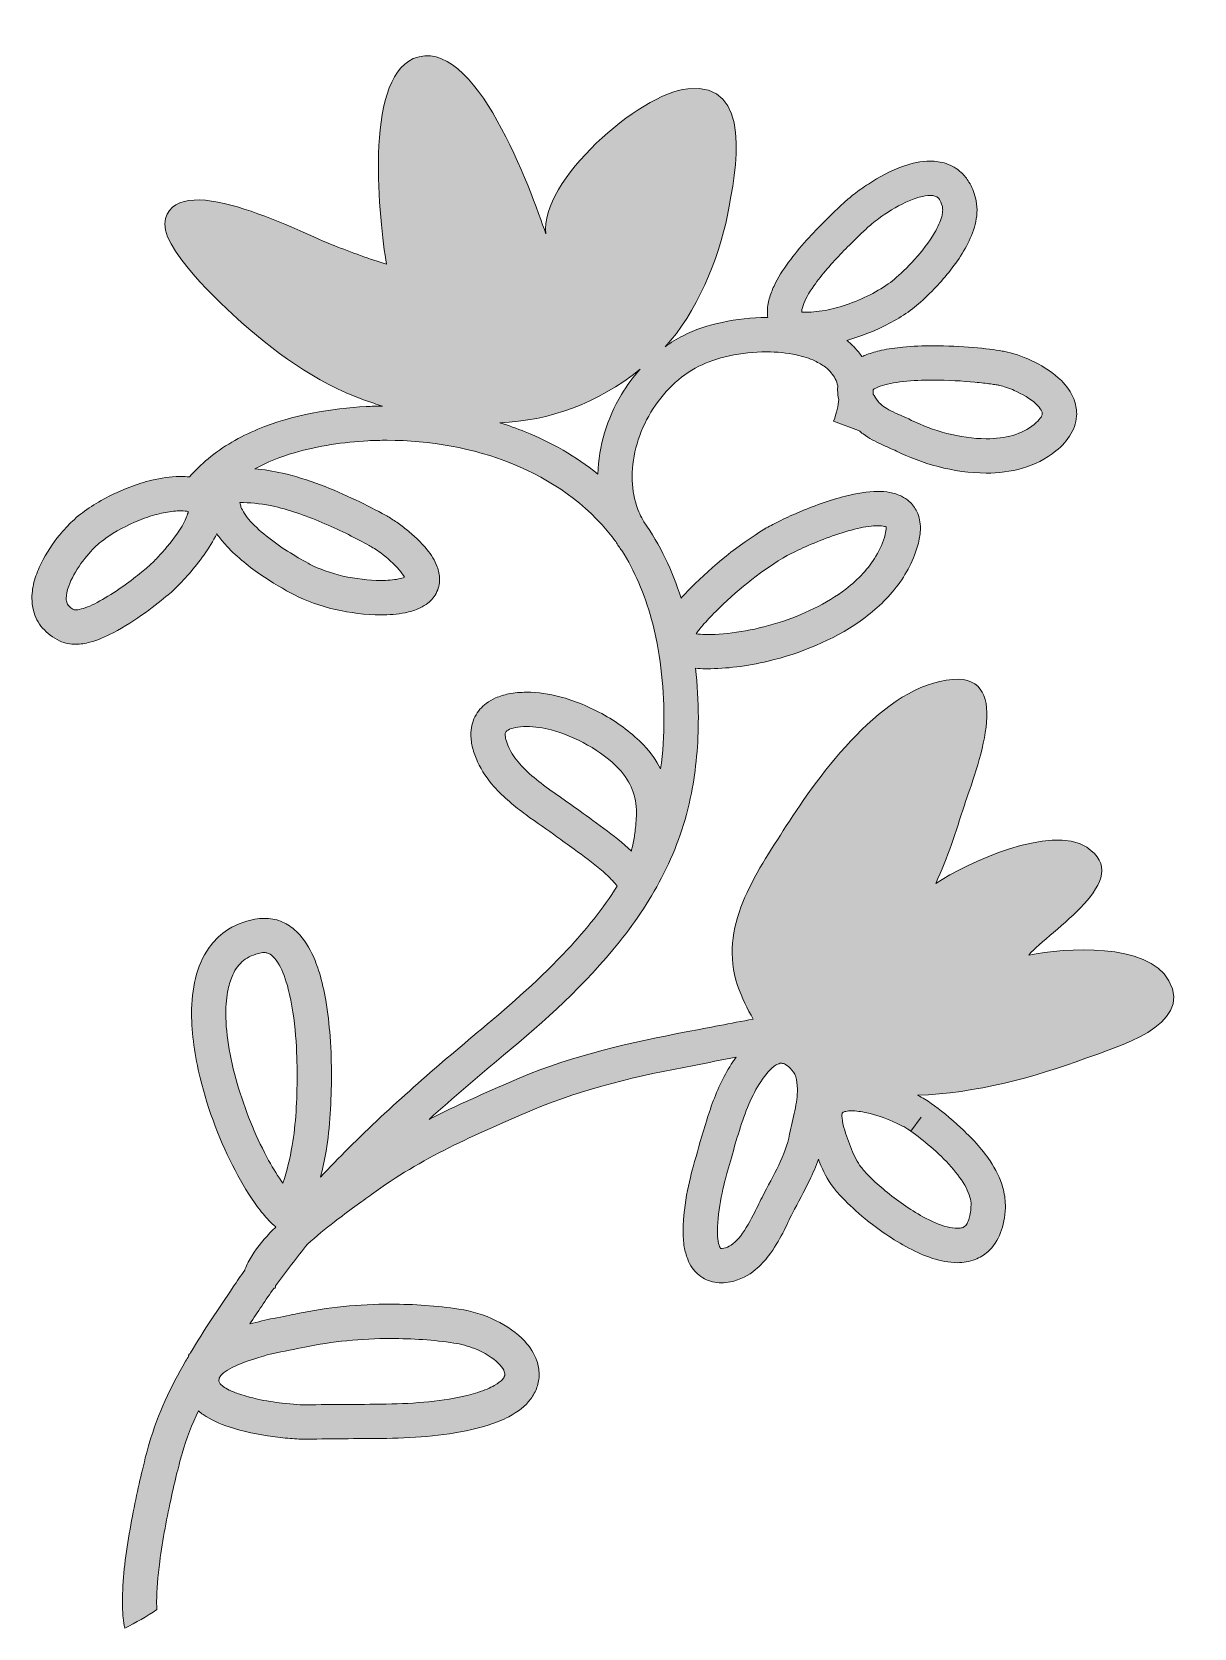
# Model space of a CAD drawing. Header units: inches. Extents: x 0 to 75, y 0 to 103.
import ezdxf

# ---------------------------------------------------------------- set-up
doc = ezdxf.new("R2010")
doc.units = ezdxf.units.IN
doc.header["$MEASUREMENT"] = 0
doc.layers.add('Layer 1', color=7, linetype='Continuous')

msp = doc.modelspace()

# ---------------------------------------------------------------- hatches: boundary and pattern name
at = {"layer": 'Layer 1', "true_color": 0xf9851c}
h = msp.add_hatch(color=30, dxfattribs=at)
h.dxf.hatch_style = 2
edge = h.paths.add_edge_path()
edge.add_spline(control_points=[(64.42, 43.49), (65.77, 45.07), (71.37, 48.39), (68.17, 50.45), (65.83, 51.97), (60.45, 49.44), (58.41, 48.12), (59.21, 49.81), (59.7, 51.47), (60.27, 53.18), (61.01, 55.45), (63.5, 61.6), (59.51, 61.3), (55.06, 60.96), (50.89, 55.15), (48.75, 51.83), (46.74, 48.71), (44.34, 45.23), (45.61, 41.53), (45.89, 40.72), (46.23, 40), (46.62, 39.35), (45.14, 39.08), (43.71, 38.79), (42.39, 38.54), (38.76, 37.86), (35.04, 37.03), (31.5, 35.53), (29.62, 34.73), (27.77, 33.93), (25.96, 33.02), (25.86, 32.97), (25.76, 32.92), (25.67, 32.87), (27.23, 34.27), (28.84, 35.64), (30.48, 37.01), (33.12, 39.21), (35.78, 41.58), (37.97, 44.34), (39.07, 45.71), (40.05, 47.19), (40.85, 48.78), (41.65, 50.38), (42.26, 52.09), (42.62, 53.94), (42.92, 55.47), (43.07, 57.13), (43.07, 58.84), (43.07, 59.89), (43.01, 60.95), (42.89, 62.02), (43.09, 62), (43.3, 61.99), (43.52, 61.99), (43.52, 61.99), (43.52, 61.99), (43.52, 61.99), (43.56, 61.99), (43.6, 61.99), (43.64, 61.99), (44.86, 61.99), (46.21, 62.15), (47.58, 62.48), (49.64, 62.97), (51.75, 63.82), (53.52, 65.06), (54.4, 65.69), (55.2, 66.41), (55.86, 67.25), (56.51, 68.09), (57.02, 69.05), (57.29, 70.11), (57.29, 70.11), (57.29, 70.11), (57.29, 70.11), (57.38, 70.44), (57.42, 70.75), (57.42, 71.07), (57.42, 71.43), (57.36, 71.8), (57.19, 72.14), (57.07, 72.39), (56.9, 72.62), (56.7, 72.8), (56.55, 72.93), (56.38, 73.04), (56.21, 73.13), (55.96, 73.25), (55.7, 73.33), (55.45, 73.38), (55.19, 73.43), (54.93, 73.45), (54.67, 73.45), (54, 73.44), (53.3, 73.32), (52.59, 73.15), (51.53, 72.88), (50.45, 72.48), (49.52, 72.08), (49.05, 71.88), (48.63, 71.69), (48.27, 71.51), (47.9, 71.33), (47.6, 71.17), (47.37, 71.03), (45.66, 69.99), (44, 68.65), (42.61, 67.24), (42.38, 67.01), (42.16, 66.78), (41.95, 66.54), (41.39, 68.34), (40.6, 70.02), (39.55, 71.48), (39.35, 71.82), (39.19, 72.18), (39.07, 72.54), (38.89, 73.13), (38.79, 73.76), (38.79, 74.4), (38.79, 75.8), (39.23, 77.28), (40, 78.56), (40.77, 79.84), (41.86, 80.91), (43.1, 81.53), (43.63, 81.81), (44.32, 82.04), (45.08, 82.21), (45.85, 82.37), (46.68, 82.46), (47.48, 82.46), (48.15, 82.46), (48.81, 82.4), (49.4, 82.27), (49.84, 82.18), (50.25, 82.04), (50.59, 81.88), (50.85, 81.76), (51.08, 81.62), (51.28, 81.48), (51.57, 81.25), (51.77, 81), (51.92, 80.72), (51.99, 80.58), (52.05, 80.43), (52.08, 80.26), (52.07, 80.17), (52.07, 80.08), (52.07, 79.98), (52.07, 79.78), (52.09, 79.59), (52.14, 79.39), (52.11, 79), (52.01, 78.53), (51.81, 77.99), (51.81, 77.99), (53.43, 77.39), (53.43, 77.39), (53.52, 77.31), (53.62, 77.23), (53.72, 77.16), (54.11, 76.87), (54.51, 76.67), (54.88, 76.5), (55.25, 76.33), (55.59, 76.19), (55.87, 76.05), (56.66, 75.66), (57.58, 75.31), (58.56, 75.05), (59.55, 74.79), (60.61, 74.63), (61.67, 74.63), (62.46, 74.63), (63.25, 74.72), (64.02, 74.94), (64.78, 75.17), (65.52, 75.53), (66.18, 76.06), (66.59, 76.39), (66.92, 76.75), (67.15, 77.16), (67.27, 77.36), (67.36, 77.58), (67.42, 77.8), (67.49, 78.02), (67.52, 78.25), (67.52, 78.47), (67.52, 78.79), (67.45, 79.1), (67.35, 79.38), (67.16, 79.87), (66.86, 80.27), (66.53, 80.61), (66.02, 81.11), (65.42, 81.49), (64.81, 81.8), (64.21, 82.1), (63.6, 82.32), (63.04, 82.45), (62.94, 82.48), (62.83, 82.5), (62.7, 82.52), (62.25, 82.6), (61.6, 82.68), (60.83, 82.75), (60.05, 82.81), (59.16, 82.86), (58.24, 82.86), (57.59, 82.86), (56.93, 82.83), (56.29, 82.77), (55.81, 82.73), (55.35, 82.66), (54.9, 82.57), (54.57, 82.49), (54.26, 82.4), (53.95, 82.29), (53.85, 82.25), (53.74, 82.2), (53.64, 82.16), (53.5, 82.37), (53.34, 82.56), (53.17, 82.74), (53.02, 82.91), (52.84, 83.06), (52.67, 83.2), (53.36, 83.4), (54.06, 83.66), (54.72, 83.96), (55.63, 84.38), (56.47, 84.88), (57.17, 85.46), (57.5, 85.74), (57.9, 86.11), (58.31, 86.53), (58.93, 87.18), (59.59, 87.96), (60.12, 88.81), (60.38, 89.24), (60.61, 89.69), (60.79, 90.16), (60.96, 90.63), (61.08, 91.12), (61.08, 91.64), (61.08, 91.9), (61.05, 92.16), (60.98, 92.41), (60.89, 92.79), (60.75, 93.13), (60.56, 93.43), (60.42, 93.66), (60.26, 93.87), (60.06, 94.05), (59.78, 94.32), (59.44, 94.51), (59.09, 94.63), (58.74, 94.74), (58.39, 94.79), (58.05, 94.79), (57.45, 94.79), (56.88, 94.65), (56.33, 94.46), (55.51, 94.18), (54.74, 93.75), (54.06, 93.31), (53.73, 93.1), (53.42, 92.87), (53.14, 92.66), (52.87, 92.45), (52.63, 92.24), (52.43, 92.06), (52.16, 91.8), (51.73, 91.4), (51.24, 90.91), (50.5, 90.17), (49.62, 89.24), (48.9, 88.25), (48.53, 87.76), (48.21, 87.25), (47.96, 86.72), (47.84, 86.45), (47.73, 86.18), (47.65, 85.9), (47.58, 85.62), (47.53, 85.33), (47.53, 85.02), (47.53, 84.91), (47.54, 84.79), (47.55, 84.68), (47.53, 84.68), (47.51, 84.68), (47.48, 84.68), (46.51, 84.68), (45.54, 84.57), (44.62, 84.37), (43.7, 84.18), (42.84, 83.89), (42.09, 83.51), (41.68, 83.3), (41.29, 83.06), (40.92, 82.8), (42.93, 84.92), (44.4, 88.48), (44.95, 91.3), (45.52, 94.19), (46.63, 99.91), (42.38, 99.47), (39.25, 99.14), (32.82, 93.52), (33.21, 90.09), (32.3, 92.76), (28.61, 103.14), (24.65, 101.41), (21.42, 99.99), (22.47, 90.89), (22.91, 88.13), (21.86, 88.43), (20.63, 88.92), (19.53, 89.33), (17.57, 90.06), (9.64, 94.31), (8.63, 91.09), (8.07, 89.31), (12.32, 85.48), (13.55, 84.37), (16.08, 82.11), (18.84, 80.19), (22.1, 79.14), (22.28, 79.08), (22.46, 79.02), (22.65, 78.96), (22.3, 78.96), (21.95, 78.95), (21.6, 78.93), (19.37, 78.81), (16.88, 78.41), (14.59, 77.46), (13.45, 76.98), (12.35, 76.36), (11.38, 75.55), (10.95, 75.2), (10.55, 74.81), (10.18, 74.38), (10, 74.4), (9.81, 74.41), (9.61, 74.41), (9.61, 74.41), (9.61, 74.41), (9.61, 74.41), (9.61, 74.41), (9.58, 74.41), (9.54, 74.41), (8.95, 74.4), (8.35, 74.31), (7.75, 74.17), (6.8, 73.94), (5.84, 73.57), (4.96, 73.12), (4.07, 72.66), (3.26, 72.13), (2.62, 71.53), (2.35, 71.27), (2.07, 70.97), (1.78, 70.62), (1.35, 70.09), (0.93, 69.47), (0.59, 68.79), (0.43, 68.45), (0.28, 68.09), (0.17, 67.72), (0.07, 67.35), (0, 66.96), (0, 66.55), (0, 66.29), (0.03, 66.02), (0.1, 65.75), (0.2, 65.35), (0.4, 64.95), (0.69, 64.62), (0.98, 64.28), (1.36, 64), (1.79, 63.79), (2.14, 63.63), (2.49, 63.57), (2.82, 63.57), (3.14, 63.57), (3.45, 63.63), (3.74, 63.7), (4.26, 63.84), (4.76, 64.06), (5.25, 64.31), (5.99, 64.69), (6.7, 65.17), (7.32, 65.61), (7.94, 66.06), (8.46, 66.48), (8.8, 66.76), (8.8, 66.76), (8.8, 66.76), (8.8, 66.76), (8.94, 66.87), (9.08, 67), (9.24, 67.16), (9.79, 67.69), (10.51, 68.48), (11.13, 69.35), (11.44, 69.78), (11.72, 70.23), (11.94, 70.71), (11.94, 70.71), (11.94, 70.71), (11.94, 70.72), (12.11, 70.48), (12.29, 70.25), (12.48, 70.04), (13.13, 69.31), (13.93, 68.66), (14.73, 68.11), (15.53, 67.55), (16.33, 67.09), (16.96, 66.76), (17.73, 66.36), (18.64, 66.05), (19.6, 65.82), (20.56, 65.6), (21.57, 65.47), (22.54, 65.47), (23.08, 65.47), (23.61, 65.51), (24.12, 65.61), (24.42, 65.67), (24.69, 65.75), (24.95, 65.86), (25.14, 65.94), (25.32, 66.03), (25.49, 66.15), (25.74, 66.33), (25.97, 66.57), (26.12, 66.86), (26.28, 67.15), (26.35, 67.47), (26.35, 67.76), (26.35, 68.06), (26.28, 68.33), (26.19, 68.57), (26.04, 69), (25.8, 69.35), (25.54, 69.68), (25.14, 70.18), (24.67, 70.61), (24.2, 70.99), (23.96, 71.18), (23.72, 71.36), (23.5, 71.51), (23.27, 71.66), (23.06, 71.8), (22.85, 71.91), (21.72, 72.52), (20.24, 73.27), (18.65, 73.87), (17.85, 74.17), (17.02, 74.44), (16.19, 74.63), (15.59, 74.76), (14.99, 74.86), (14.4, 74.91), (15.19, 75.34), (16.06, 75.68), (16.96, 75.95), (18.52, 76.4), (20.18, 76.64), (21.71, 76.72), (22.12, 76.74), (22.54, 76.75), (22.95, 76.75), (25.71, 76.75), (28.52, 76.26), (31.05, 75.24), (33.58, 74.21), (35.82, 72.66), (37.5, 70.51), (37.58, 70.41), (37.65, 70.31), (37.73, 70.2), (37.85, 70.01), (37.98, 69.81), (38.12, 69.63), (38.95, 68.34), (39.59, 66.82), (40.04, 65.18), (40.59, 63.15), (40.85, 60.95), (40.85, 58.84), (40.85, 57.69), (40.78, 56.57), (40.63, 55.52), (40.36, 56.06), (39.99, 56.57), (39.54, 57.05), (38.82, 57.81), (37.93, 58.46), (37, 58.99), (36.06, 59.52), (35.07, 59.93), (34.12, 60.18), (33.45, 60.36), (32.71, 60.47), (31.97, 60.47), (31.58, 60.47), (31.19, 60.44), (30.81, 60.36), (30.52, 60.3), (30.24, 60.22), (29.96, 60.1), (29.75, 60), (29.55, 59.89), (29.36, 59.75), (29.07, 59.53), (28.81, 59.24), (28.63, 58.88), (28.46, 58.53), (28.37, 58.13), (28.37, 57.72), (28.37, 57.44), (28.41, 57.15), (28.48, 56.87), (28.56, 56.58), (28.66, 56.28), (28.8, 55.98), (29.08, 55.38), (29.45, 54.85), (29.86, 54.38), (30.48, 53.67), (31.21, 53.09), (31.92, 52.56), (32.63, 52.03), (33.34, 51.57), (33.93, 51.13), (34.26, 50.89), (34.64, 50.62), (35.04, 50.33), (35.63, 49.9), (36.27, 49.43), (36.81, 48.97), (37.08, 48.74), (37.32, 48.51), (37.52, 48.3), (37.64, 48.17), (37.74, 48.05), (37.83, 47.94), (36.91, 46.5), (35.83, 45.14), (34.62, 43.85), (32.93, 42.03), (31.01, 40.34), (29.06, 38.71), (26.08, 36.22), (23.18, 33.72), (20.46, 31.01), (19.85, 30.39), (19.24, 29.77), (18.65, 29.13), (18.79, 29.69), (18.91, 30.25), (19.01, 30.81), (19.27, 32.4), (19.35, 34.02), (19.36, 35.74), (19.36, 35.74), (19.36, 35.8), (19.36, 35.8), (19.36, 36.39), (19.34, 37.26), (19.27, 38.24), (19.21, 38.97), (19.13, 39.77), (18.99, 40.57), (18.88, 41.17), (18.75, 41.77), (18.58, 42.34), (18.44, 42.77), (18.29, 43.19), (18.1, 43.58), (17.82, 44.16), (17.46, 44.71), (16.95, 45.14), (16.7, 45.36), (16.4, 45.54), (16.07, 45.67), (15.75, 45.8), (15.39, 45.86), (15.02, 45.86), (14.82, 45.86), (14.61, 45.84), (14.41, 45.8), (13.69, 45.67), (13.04, 45.4), (12.49, 45.01), (12.08, 44.72), (11.73, 44.36), (11.45, 43.97), (11.03, 43.37), (10.74, 42.69), (10.57, 41.98), (10.39, 41.26), (10.32, 40.5), (10.32, 39.71), (10.32, 38.38), (10.53, 36.96), (10.87, 35.55), (11.39, 33.44), (12.21, 31.33), (13.13, 29.58), (13.58, 28.7), (14.07, 27.91), (14.56, 27.25), (14.81, 26.91), (15.06, 26.61), (15.32, 26.34), (15.46, 26.19), (15.61, 26.05), (15.77, 25.92), (15.7, 25.85), (15.64, 25.79), (15.57, 25.73), (15.06, 25.2), (14.6, 24.66), (14.23, 24.08), (14.05, 23.79), (13.89, 23.49), (13.77, 23.17), (13.76, 23.16), (13.75, 23.14), (13.75, 23.12), (13.5, 22.76), (13.25, 22.41), (13.01, 22.04), (12.05, 20.61), (11.11, 19.23), (10.25, 17.79), (10.21, 17.74), (10.16, 17.68), (10.12, 17.63), (10.12, 17.63), (10.15, 17.61), (10.15, 17.61), (10.07, 17.48), (10, 17.36), (9.93, 17.24), (8.98, 15.6), (8.16, 13.87), (7.58, 11.92), (7.47, 11.56), (7.32, 10.97), (7.14, 10.22), (6.87, 9.09), (6.55, 7.62), (6.29, 6.1), (6.17, 5.34), (6.05, 4.57), (5.97, 3.83), (5.9, 3.09), (5.85, 2.37), (5.85, 1.71), (5.85, 1.34), (5.86, 0.99), (5.9, 0.66), (5.92, 0.43), (5.96, 0.21), (6, 0), (6.72, 0.35), (7.42, 0.75), (8.08, 1.2), (8.07, 1.35), (8.06, 1.53), (8.06, 1.71), (8.06, 2.44), (8.14, 3.35), (8.26, 4.29), (8.45, 5.71), (8.74, 7.23), (9.02, 8.51), (9.16, 9.15), (9.3, 9.73), (9.42, 10.21), (9.54, 10.69), (9.64, 11.07), (9.71, 11.29), (9.99, 12.25), (10.35, 13.16), (10.76, 14.04), (10.86, 13.95), (10.96, 13.87), (11.06, 13.8), (11.57, 13.45), (12.14, 13.2), (12.75, 13), (13.66, 12.7), (14.65, 12.5), (15.56, 12.38), (16.01, 12.31), (16.44, 12.27), (16.83, 12.24), (17.22, 12.21), (17.56, 12.2), (17.84, 12.2), (17.92, 12.2), (18, 12.2), (18.08, 12.2), (19.8, 12.27), (21.72, 12.21), (23.68, 12.28), (25.63, 12.34), (27.62, 12.53), (29.48, 13.11), (29.98, 13.27), (30.43, 13.45), (30.82, 13.66), (31.41, 13.97), (31.89, 14.34), (32.24, 14.81), (32.41, 15.04), (32.55, 15.29), (32.64, 15.56), (32.74, 15.83), (32.78, 16.11), (32.78, 16.39), (32.78, 16.7), (32.73, 16.99), (32.63, 17.27), (32.46, 17.75), (32.18, 18.17), (31.85, 18.53), (31.34, 19.08), (30.7, 19.53), (29.97, 19.88), (29.25, 20.23), (28.44, 20.49), (27.59, 20.61), (26.18, 20.82), (24.69, 20.93), (23.2, 20.93), (21.15, 20.93), (19.09, 20.73), (17.17, 20.32), (16.77, 20.24), (16.22, 20.13), (15.61, 20.01), (15.13, 19.91), (14.61, 19.79), (14.08, 19.65), (14.33, 20.04), (14.59, 20.42), (14.85, 20.81), (15.11, 21.2), (15.38, 21.59), (15.65, 21.97), (15.65, 21.97), (15.72, 21.96), (15.72, 21.96), (15.73, 22), (15.74, 22.06), (15.75, 22.11), (16.41, 23.04), (17.11, 23.94), (17.82, 24.81), (18.37, 25.31), (18.97, 25.8), (19.55, 26.26), (20.01, 26.61), (20.46, 26.94), (20.87, 27.24), (21.28, 27.54), (21.65, 27.8), (21.95, 28.02), (23.55, 29.19), (25.21, 30.16), (26.95, 31.03), (28.69, 31.91), (30.5, 32.69), (32.37, 33.48), (35.66, 34.88), (39.23, 35.69), (42.8, 36.36), (43.68, 36.53), (44.58, 36.71), (45.51, 36.89), (45.22, 36.49), (44.96, 36.07), (44.73, 35.64), (44.26, 34.73), (43.91, 33.77), (43.61, 32.83), (43.31, 31.89), (43.07, 30.97), (42.83, 30.15), (42.71, 29.74), (42.53, 29.06), (42.37, 28.27), (42.22, 27.47), (42.08, 26.57), (42.08, 25.69), (42.08, 25.33), (42.11, 24.97), (42.16, 24.62), (42.21, 24.36), (42.28, 24.1), (42.38, 23.84), (42.45, 23.65), (42.55, 23.46), (42.68, 23.27), (42.87, 23), (43.14, 22.74), (43.47, 22.57), (43.8, 22.39), (44.18, 22.31), (44.55, 22.31), (44.75, 22.31), (44.94, 22.33), (45.14, 22.37), (45.14, 22.37), (45.14, 22.37), (45.14, 22.37), (45.77, 22.5), (46.32, 22.79), (46.76, 23.16), (47.09, 23.43), (47.37, 23.74), (47.61, 24.06), (47.98, 24.54), (48.27, 25.04), (48.52, 25.52), (48.76, 26), (48.97, 26.45), (49.16, 26.81), (49.51, 27.5), (49.91, 28.2), (50.27, 28.96), (50.48, 29.39), (50.67, 29.83), (50.83, 30.31), (50.85, 30.24), (50.88, 30.17), (50.91, 30.1), (51.13, 29.55), (51.41, 28.98), (51.8, 28.47), (51.97, 28.25), (52.17, 28.02), (52.4, 27.78), (52.8, 27.36), (53.29, 26.91), (53.85, 26.45), (54.68, 25.77), (55.66, 25.09), (56.67, 24.55), (57.18, 24.29), (57.69, 24.06), (58.21, 23.89), (58.73, 23.72), (59.26, 23.62), (59.8, 23.61), (60.19, 23.61), (60.59, 23.67), (60.97, 23.82), (61.26, 23.94), (61.54, 24.1), (61.78, 24.32), (62.15, 24.64), (62.42, 25.07), (62.6, 25.55), (62.78, 26.02), (62.88, 26.56), (62.91, 27.16), (62.91, 27.16), (62.91, 27.16), (62.91, 27.16), (62.91, 27.22), (62.91, 27.28), (62.91, 27.33), (62.91, 27.72), (62.85, 28.1), (62.75, 28.45), (62.57, 29.08), (62.27, 29.65), (61.92, 30.19), (61.38, 30.99), (60.71, 31.7), (60.03, 32.33), (59.36, 32.96), (58.68, 33.5), (58.12, 33.9), (57.86, 34.09), (57.57, 34.26), (57.24, 34.43), (60.95, 34.54), (64.87, 35.62), (68.11, 36.82), (69.99, 37.52), (75.11, 38.9), (73.48, 41.83), (72.09, 44.33), (66.8, 43.95), (64.42, 43.49)], knot_values=[0, 0, 0, 0, 1, 1, 1, 2, 2, 2, 3, 3, 3, 4, 4, 4, 5, 5, 5, 6, 6, 6, 7, 7, 7, 8, 8, 8, 9, 9, 9, 10, 10, 10, 11, 11, 11, 12, 12, 12, 13, 13, 13, 14, 14, 14, 15, 15, 15, 16, 16, 16, 17, 17, 17, 18, 18, 18, 19, 19, 19, 20, 20, 20, 21, 21, 21, 22, 22, 22, 23, 23, 23, 24, 24, 24, 25, 25, 25, 26, 26, 26, 27, 27, 27, 28, 28, 28, 29, 29, 29, 30, 30, 30, 31, 31, 31, 32, 32, 32, 33, 33, 33, 34, 34, 34, 35, 35, 35, 36, 36, 36, 37, 37, 37, 38, 38, 38, 39, 39, 39, 40, 40, 40, 41, 41, 41, 42, 42, 42, 43, 43, 43, 44, 44, 44, 45, 45, 45, 46, 46, 46, 47, 47, 47, 48, 48, 48, 49, 49, 49, 50, 50, 50, 51, 51, 51, 52, 52, 52, 53, 53, 53, 54, 54, 54, 55, 55, 55, 56, 56, 56, 57, 57, 57, 58, 58, 58, 59, 59, 59, 60, 60, 60, 61, 61, 61, 62, 62, 62, 63, 63, 63, 64, 64, 64, 65, 65, 65, 66, 66, 66, 67, 67, 67, 68, 68, 68, 69, 69, 69, 70, 70, 70, 71, 71, 71, 72, 72, 72, 73, 73, 73, 74, 74, 74, 75, 75, 75, 76, 76, 76, 77, 77, 77, 78, 78, 78, 79, 79, 79, 80, 80, 80, 81, 81, 81, 82, 82, 82, 83, 83, 83, 84, 84, 84, 85, 85, 85, 86, 86, 86, 87, 87, 87, 88, 88, 88, 89, 89, 89, 90, 90, 90, 91, 91, 91, 92, 92, 92, 93, 93, 93, 94, 94, 94, 95, 95, 95, 96, 96, 96, 97, 97, 97, 98, 98, 98, 99, 99, 99, 100, 100, 100, 101, 101, 101, 102, 102, 102, 103, 103, 103, 104, 104, 104, 105, 105, 105, 106, 106, 106, 107, 107, 107, 108, 108, 108, 109, 109, 109, 110, 110, 110, 111, 111, 111, 112, 112, 112, 113, 113, 113, 114, 114, 114, 115, 115, 115, 116, 116, 116, 117, 117, 117, 118, 118, 118, 119, 119, 119, 120, 120, 120, 121, 121, 121, 122, 122, 122, 123, 123, 123, 124, 124, 124, 125, 125, 125, 126, 126, 126, 127, 127, 127, 128, 128, 128, 129, 129, 129, 130, 130, 130, 131, 131, 131, 132, 132, 132, 133, 133, 133, 134, 134, 134, 135, 135, 135, 136, 136, 136, 137, 137, 137, 138, 138, 138, 139, 139, 139, 140, 140, 140, 141, 141, 141, 142, 142, 142, 143, 143, 143, 144, 144, 144, 145, 145, 145, 146, 146, 146, 147, 147, 147, 148, 148, 148, 149, 149, 149, 150, 150, 150, 151, 151, 151, 152, 152, 152, 153, 153, 153, 154, 154, 154, 155, 155, 155, 156, 156, 156, 157, 157, 157, 158, 158, 158, 159, 159, 159, 160, 160, 160, 161, 161, 161, 162, 162, 162, 163, 163, 163, 164, 164, 164, 165, 165, 165, 166, 166, 166, 167, 167, 167, 168, 168, 168, 169, 169, 169, 170, 170, 170, 171, 171, 171, 172, 172, 172, 173, 173, 173, 174, 174, 174, 175, 175, 175, 176, 176, 176, 177, 177, 177, 178, 178, 178, 179, 179, 179, 180, 180, 180, 181, 181, 181, 182, 182, 182, 183, 183, 183, 184, 184, 184, 185, 185, 185, 186, 186, 186, 187, 187, 187, 188, 188, 188, 189, 189, 189, 190, 190, 190, 191, 191, 191, 192, 192, 192, 193, 193, 193, 194, 194, 194, 195, 195, 195, 196, 196, 196, 197, 197, 197, 198, 198, 198, 199, 199, 199, 200, 200, 200, 201, 201, 201, 202, 202, 202, 203, 203, 203, 204, 204, 204, 205, 205, 205, 206, 206, 206, 207, 207, 207, 208, 208, 208, 209, 209, 209, 210, 210, 210, 211, 211, 211, 212, 212, 212, 213, 213, 213, 214, 214, 214, 215, 215, 215, 216, 216, 216, 217, 217, 217, 218, 218, 218, 219, 219, 219, 220, 220, 220, 221, 221, 221, 222, 222, 222, 223, 223, 223, 224, 224, 224, 225, 225, 225, 226, 226, 226, 227, 227, 227, 228, 228, 228, 229, 229, 229, 230, 230, 230, 231, 231, 231, 232, 232, 232, 233, 233, 233, 234, 234, 234, 235, 235, 235, 236, 236, 236, 237, 237, 237, 238, 238, 238, 239, 239, 239, 240, 240, 240, 241, 241, 241, 242, 242, 242, 243, 243, 243, 244, 244, 244, 245, 245, 245, 246, 246, 246, 247, 247, 247, 248, 248, 248, 249, 249, 249, 250, 250, 250, 251, 251, 251, 252, 252, 252, 253, 253, 253, 254, 254, 254, 255, 255, 255, 256, 256, 256, 257, 257, 257, 258, 258, 258, 259, 259, 259, 260, 260, 260, 261, 261, 261, 262, 262, 262, 263, 263, 263, 264, 264, 264, 265, 265, 265, 266, 266, 266, 267, 267, 267, 268, 268, 268, 269, 269, 269, 270, 270, 270, 271, 271, 271, 272, 272, 272, 273, 273, 273, 274, 274, 274, 275, 275, 275, 276, 276, 276, 277, 277, 277, 278, 278, 278, 279, 279, 279, 280, 280, 280, 281, 281, 281, 282, 282, 282, 283, 283, 283, 284, 284, 284, 285, 285, 285, 286, 286, 286, 287, 287, 287, 288, 288, 288, 289, 289, 289, 290, 290, 290, 291, 291, 291, 292, 292, 292, 293, 293, 293, 294, 294, 294, 295, 295, 295, 296, 296, 296, 297, 297, 297, 298, 298, 298, 299, 299, 299, 300, 300, 300, 301, 301, 301, 302, 302, 302, 302], degree=3, periodic=1)
edge = h.paths.add_edge_path()
edge.add_spline(control_points=[(43.36, 64.8), (43.6, 65.07), (43.89, 65.37), (44.19, 65.69), (45.46, 66.97), (46.99, 68.2), (48.52, 69.13), (48.62, 69.19), (48.76, 69.27), (48.95, 69.37), (49.59, 69.7), (50.65, 70.19), (51.74, 70.57), (52.29, 70.76), (52.84, 70.93), (53.35, 71.05), (53.86, 71.17), (54.33, 71.23), (54.67, 71.23), (54.85, 71.23), (54.99, 71.21), (55.09, 71.19), (55.14, 71.18), (55.18, 71.16), (55.2, 71.15), (55.2, 71.14), (55.21, 71.11), (55.21, 71.07), (55.21, 70.99), (55.19, 70.85), (55.14, 70.66), (55.02, 70.17), (54.82, 69.71), (54.55, 69.26), (54.09, 68.49), (53.42, 67.77), (52.6, 67.14), (51.37, 66.2), (49.81, 65.45), (48.21, 64.95), (46.61, 64.45), (44.98, 64.2), (43.64, 64.2), (43.61, 64.2), (43.57, 64.2), (43.54, 64.21), (43.54, 64.21), (43.53, 64.21), (43.53, 64.21), (43.53, 64.21), (43.54, 64.21), (43.54, 64.21), (43.29, 64.21), (43.09, 64.22), (42.92, 64.24), (43.03, 64.4), (43.18, 64.59), (43.36, 64.8)], knot_values=[0, 0, 0, 0, 1, 1, 1, 2, 2, 2, 3, 3, 3, 4, 4, 4, 5, 5, 5, 6, 6, 6, 7, 7, 7, 8, 8, 8, 9, 9, 9, 10, 10, 10, 11, 11, 11, 12, 12, 12, 13, 13, 13, 14, 14, 14, 15, 15, 15, 16, 16, 16, 17, 17, 17, 18, 18, 18, 19, 19, 19, 19], degree=3, periodic=1)
edge = h.paths.add_edge_path()
edge.add_spline(control_points=[(54.83, 80.25), (55.19, 80.38), (55.72, 80.48), (56.32, 80.55), (56.91, 80.61), (57.58, 80.64), (58.24, 80.64), (59.2, 80.64), (60.16, 80.58), (60.94, 80.51), (61.33, 80.47), (61.68, 80.43), (61.96, 80.39), (62.1, 80.37), (62.22, 80.36), (62.32, 80.34), (62.42, 80.32), (62.49, 80.31), (62.53, 80.3), (62.53, 80.3), (62.53, 80.3), (62.53, 80.3), (62.8, 80.23), (63.15, 80.12), (63.49, 79.97), (64.01, 79.74), (64.54, 79.42), (64.88, 79.11), (65.05, 78.96), (65.16, 78.81), (65.23, 78.7), (65.29, 78.58), (65.3, 78.52), (65.3, 78.47), (65.3, 78.45), (65.3, 78.42), (65.29, 78.39), (65.27, 78.35), (65.25, 78.27), (65.17, 78.17), (65.09, 78.07), (64.97, 77.93), (64.78, 77.78), (64.38, 77.46), (63.92, 77.23), (63.39, 77.07), (62.87, 76.92), (62.29, 76.85), (61.67, 76.85), (60.84, 76.85), (59.96, 76.98), (59.13, 77.2), (58.29, 77.42), (57.5, 77.72), (56.85, 78.04), (56.35, 78.29), (55.88, 78.46), (55.51, 78.65), (55.33, 78.75), (55.17, 78.84), (55.03, 78.94), (54.9, 79.04), (54.78, 79.15), (54.69, 79.26), (54.53, 79.46), (54.43, 79.62), (54.37, 79.74), (54.37, 79.84), (54.36, 79.93), (54.36, 80.02), (54.44, 80.08), (54.6, 80.17), (54.83, 80.25)], knot_values=[0, 0, 0, 0, 1, 1, 1, 2, 2, 2, 3, 3, 3, 4, 4, 4, 5, 5, 5, 6, 6, 6, 7, 7, 7, 8, 8, 8, 9, 9, 9, 10, 10, 10, 11, 11, 11, 12, 12, 12, 13, 13, 13, 14, 14, 14, 15, 15, 15, 16, 16, 16, 17, 17, 17, 18, 18, 18, 19, 19, 19, 20, 20, 20, 21, 21, 21, 22, 22, 22, 23, 23, 23, 24, 24, 24, 24], degree=3, periodic=1)
edge = h.paths.add_edge_path()
edge.add_spline(control_points=[(49.84, 85.46), (49.95, 85.8), (50.2, 86.26), (50.54, 86.73), (51.04, 87.45), (51.72, 88.22), (52.36, 88.89), (52.68, 89.22), (52.99, 89.52), (53.26, 89.79), (53.54, 90.05), (53.77, 90.27), (53.96, 90.45), (54.13, 90.61), (54.41, 90.84), (54.74, 91.09), (55.23, 91.45), (55.86, 91.84), (56.47, 92.13), (56.77, 92.27), (57.07, 92.38), (57.35, 92.46), (57.62, 92.54), (57.86, 92.57), (58.05, 92.57), (58.18, 92.57), (58.28, 92.56), (58.35, 92.53), (58.41, 92.52), (58.45, 92.5), (58.48, 92.48), (58.54, 92.44), (58.59, 92.4), (58.65, 92.31), (58.71, 92.22), (58.78, 92.08), (58.84, 91.86), (58.85, 91.8), (58.86, 91.73), (58.86, 91.64), (58.86, 91.52), (58.84, 91.38), (58.8, 91.2), (58.72, 90.9), (58.55, 90.53), (58.33, 90.15), (57.99, 89.57), (57.52, 88.96), (57.05, 88.44), (56.58, 87.91), (56.09, 87.45), (55.75, 87.17), (55.07, 86.6), (54.07, 86.04), (53.02, 85.65), (52.49, 85.45), (51.96, 85.29), (51.45, 85.18), (50.94, 85.08), (50.45, 85.02), (50.04, 85.02), (50.04, 85.02), (50, 85.02), (50, 85.02), (49.93, 85.02), (49.87, 85.02), (49.81, 85.02), (49.78, 85.02), (49.77, 85.02), (49.75, 85.02), (49.74, 85.11), (49.77, 85.26), (49.84, 85.46)], knot_values=[0, 0, 0, 0, 1, 1, 1, 2, 2, 2, 3, 3, 3, 4, 4, 4, 5, 5, 5, 6, 6, 6, 7, 7, 7, 8, 8, 8, 9, 9, 9, 10, 10, 10, 11, 11, 11, 12, 12, 12, 13, 13, 13, 14, 14, 14, 15, 15, 15, 16, 16, 16, 17, 17, 17, 18, 18, 18, 19, 19, 19, 20, 20, 20, 21, 21, 21, 22, 22, 22, 23, 23, 23, 24, 24, 24, 24], degree=3, periodic=1)
edge = h.paths.add_edge_path()
edge.add_spline(control_points=[(10.06, 71.99), (10, 71.76), (9.84, 71.43), (9.62, 71.08), (9.3, 70.56), (8.85, 70), (8.43, 69.52), (8.22, 69.28), (8.01, 69.06), (7.83, 68.88), (7.64, 68.7), (7.49, 68.55), (7.38, 68.47), (7.38, 68.47), (7.38, 68.47), (7.38, 68.47), (6.92, 68.08), (6.02, 67.37), (5.09, 66.78), (4.63, 66.49), (4.15, 66.22), (3.74, 66.04), (3.53, 65.96), (3.34, 65.89), (3.18, 65.85), (3.02, 65.81), (2.9, 65.79), (2.82, 65.79), (2.78, 65.79), (2.76, 65.79), (2.75, 65.8), (2.75, 65.8), (2.74, 65.8), (2.74, 65.8), (2.61, 65.86), (2.52, 65.92), (2.46, 65.98), (2.36, 66.07), (2.31, 66.14), (2.28, 66.22), (2.24, 66.3), (2.22, 66.4), (2.22, 66.55), (2.22, 66.75), (2.27, 67.03), (2.38, 67.33), (2.54, 67.79), (2.84, 68.31), (3.17, 68.78), (3.5, 69.24), (3.86, 69.65), (4.14, 69.91), (4.43, 70.18), (4.81, 70.47), (5.26, 70.75), (5.93, 71.16), (6.73, 71.53), (7.5, 71.79), (7.89, 71.92), (8.28, 72.02), (8.64, 72.09), (8.99, 72.16), (9.33, 72.19), (9.61, 72.19), (9.61, 72.19), (9.61, 72.19), (9.61, 72.19), (9.84, 72.19), (10, 72.17), (10.1, 72.15), (10.1, 72.15), (10.1, 72.15), (10.1, 72.15), (10.1, 72.1), (10.08, 72.05), (10.06, 71.99)], knot_values=[0, 0, 0, 0, 1, 1, 1, 2, 2, 2, 3, 3, 3, 4, 4, 4, 5, 5, 5, 6, 6, 6, 7, 7, 7, 8, 8, 8, 9, 9, 9, 10, 10, 10, 11, 11, 11, 12, 12, 12, 13, 13, 13, 14, 14, 14, 15, 15, 15, 16, 16, 16, 17, 17, 17, 18, 18, 18, 19, 19, 19, 20, 20, 20, 21, 21, 21, 22, 22, 22, 23, 23, 23, 24, 24, 24, 25, 25, 25, 25], degree=3, periodic=1)
edge = h.paths.add_edge_path()
edge.add_spline(control_points=[(15.69, 72.47), (16.76, 72.22), (17.88, 71.81), (18.94, 71.36), (20, 70.9), (20.98, 70.4), (21.79, 69.96), (21.98, 69.85), (22.26, 69.68), (22.54, 69.47), (22.97, 69.16), (23.42, 68.75), (23.73, 68.39), (23.89, 68.2), (24.01, 68.03), (24.07, 67.91), (24.07, 67.9), (24.07, 67.9), (24.07, 67.9), (23.99, 67.86), (23.86, 67.82), (23.69, 67.79), (23.36, 67.72), (22.97, 67.69), (22.54, 67.69), (21.78, 67.69), (20.91, 67.8), (20.1, 67.98), (19.29, 68.17), (18.54, 68.44), (17.99, 68.73), (17.24, 69.12), (16.2, 69.74), (15.31, 70.44), (14.86, 70.79), (14.45, 71.16), (14.13, 71.51), (13.82, 71.86), (13.6, 72.2), (13.51, 72.45), (13.49, 72.52), (13.46, 72.61), (13.44, 72.72), (13.52, 72.72), (13.59, 72.72), (13.67, 72.72), (14.29, 72.72), (14.97, 72.63), (15.69, 72.47)], knot_values=[0, 0, 0, 0, 1, 1, 1, 2, 2, 2, 3, 3, 3, 4, 4, 4, 5, 5, 5, 6, 6, 6, 7, 7, 7, 8, 8, 8, 9, 9, 9, 10, 10, 10, 11, 11, 11, 12, 12, 12, 13, 13, 13, 14, 14, 14, 15, 15, 15, 16, 16, 16, 16], degree=3, periodic=1)
edge = h.paths.add_edge_path()
edge.add_spline(control_points=[(38.1, 79.7), (37.17, 78.15), (36.61, 76.37), (36.58, 74.57), (35.15, 75.71), (33.56, 76.62), (31.88, 77.3), (31.34, 77.51), (30.8, 77.71), (30.25, 77.88), (33.47, 78.03), (36.51, 79.1), (39.31, 81.34), (38.86, 80.84), (38.45, 80.29), (38.1, 79.7)], knot_values=[0, 0, 0, 0, 1, 1, 1, 2, 2, 2, 3, 3, 3, 4, 4, 4, 5, 5, 5, 5], degree=3, periodic=1)
edge = h.paths.add_edge_path()
edge.add_spline(control_points=[(36.97, 51.67), (36.32, 52.15), (35.7, 52.58), (35.25, 52.91), (34.37, 53.56), (33.41, 54.17), (32.6, 54.83), (32.2, 55.16), (31.83, 55.5), (31.53, 55.84), (31.22, 56.19), (30.98, 56.54), (30.82, 56.91), (30.73, 57.1), (30.67, 57.27), (30.63, 57.41), (30.6, 57.55), (30.59, 57.65), (30.59, 57.72), (30.59, 57.79), (30.59, 57.82), (30.6, 57.85), (30.62, 57.89), (30.62, 57.9), (30.65, 57.94), (30.67, 57.96), (30.71, 58), (30.78, 58.03), (30.88, 58.09), (31.04, 58.15), (31.25, 58.19), (31.45, 58.23), (31.7, 58.25), (31.97, 58.25), (32.48, 58.25), (33.06, 58.17), (33.55, 58.04), (34.3, 57.84), (35.13, 57.5), (35.91, 57.06), (36.69, 56.62), (37.4, 56.09), (37.93, 55.53), (38.35, 55.08), (38.62, 54.64), (38.8, 54.18), (38.98, 53.72), (39.07, 53.23), (39.07, 52.67), (39.07, 52.52), (39.06, 52.38), (39.05, 52.23), (39.04, 52.03), (39.01, 51.71), (38.96, 51.35), (38.93, 51.08), (38.88, 50.79), (38.81, 50.51), (38.79, 50.41), (38.76, 50.31), (38.74, 50.21), (38.19, 50.73), (37.57, 51.22), (36.97, 51.67)], knot_values=[0, 0, 0, 0, 1, 1, 1, 2, 2, 2, 3, 3, 3, 4, 4, 4, 5, 5, 5, 6, 6, 6, 7, 7, 7, 8, 8, 8, 9, 9, 9, 10, 10, 10, 11, 11, 11, 12, 12, 12, 13, 13, 13, 14, 14, 14, 15, 15, 15, 16, 16, 16, 17, 17, 17, 18, 18, 18, 19, 19, 19, 20, 20, 20, 21, 21, 21, 21], degree=3, periodic=1)
edge = h.paths.add_edge_path()
edge.add_spline(control_points=[(15.51, 17.72), (16.3, 17.89), (17.05, 18.03), (17.63, 18.15), (19.38, 18.52), (21.3, 18.71), (23.2, 18.71), (24.59, 18.71), (25.97, 18.61), (27.27, 18.42), (27.74, 18.35), (28.2, 18.22), (28.62, 18.06), (29.26, 17.8), (29.8, 17.45), (30.14, 17.11), (30.31, 16.95), (30.42, 16.79), (30.49, 16.66), (30.55, 16.53), (30.57, 16.44), (30.57, 16.39), (30.57, 16.34), (30.56, 16.31), (30.53, 16.25), (30.51, 16.2), (30.48, 16.15), (30.41, 16.07), (30.31, 15.96), (30.14, 15.82), (29.88, 15.67), (29.62, 15.52), (29.26, 15.37), (28.81, 15.23), (27.26, 14.74), (25.46, 14.56), (23.6, 14.49), (21.74, 14.43), (19.82, 14.48), (18, 14.42), (17.95, 14.42), (17.9, 14.42), (17.84, 14.42), (17.48, 14.42), (16.86, 14.45), (16.18, 14.53), (15.67, 14.59), (15.11, 14.68), (14.58, 14.8), (14.18, 14.89), (13.79, 14.99), (13.44, 15.11), (13.18, 15.19), (12.94, 15.29), (12.74, 15.38), (12.59, 15.46), (12.46, 15.53), (12.36, 15.6), (10.94, 16.56), (15.15, 17.64), (15.51, 17.72)], knot_values=[0, 0, 0, 0, 1, 1, 1, 2, 2, 2, 3, 3, 3, 4, 4, 4, 5, 5, 5, 6, 6, 6, 7, 7, 7, 8, 8, 8, 9, 9, 9, 10, 10, 10, 11, 11, 11, 12, 12, 12, 13, 13, 13, 14, 14, 14, 15, 15, 15, 16, 16, 16, 17, 17, 17, 18, 18, 18, 19, 19, 19, 20, 20, 20, 20], degree=3, periodic=1)
edge = h.paths.add_edge_path()
edge.add_spline(control_points=[(17.14, 35.74), (17.14, 34.09), (17.06, 32.59), (16.82, 31.18), (16.68, 30.35), (16.49, 29.54), (16.22, 28.74), (15.92, 29.16), (15.61, 29.66), (15.3, 30.22), (14.57, 31.55), (13.87, 33.2), (13.36, 34.88), (12.85, 36.56), (12.53, 38.27), (12.53, 39.71), (12.53, 40.28), (12.58, 40.81), (12.68, 41.28), (12.76, 41.62), (12.86, 41.93), (12.98, 42.2), (13.16, 42.6), (13.39, 42.9), (13.68, 43.13), (13.97, 43.36), (14.32, 43.53), (14.82, 43.63), (14.9, 43.64), (14.96, 43.65), (15.02, 43.65), (15.1, 43.65), (15.17, 43.63), (15.23, 43.62), (15.34, 43.58), (15.45, 43.52), (15.59, 43.38), (15.71, 43.26), (15.85, 43.09), (15.98, 42.86), (16.2, 42.46), (16.41, 41.91), (16.57, 41.29), (16.81, 40.36), (16.96, 39.27), (17.04, 38.28), (17.12, 37.29), (17.14, 36.39), (17.14, 35.8), (17.14, 35.8), (17.14, 35.74), (17.14, 35.74)], knot_values=[0, 0, 0, 0, 1, 1, 1, 2, 2, 2, 3, 3, 3, 4, 4, 4, 5, 5, 5, 6, 6, 6, 7, 7, 7, 8, 8, 8, 9, 9, 9, 10, 10, 10, 11, 11, 11, 12, 12, 12, 13, 13, 13, 14, 14, 14, 15, 15, 15, 16, 16, 16, 17, 17, 17, 17], degree=3, periodic=1)
edge = h.paths.add_edge_path()
edge.add_spline(control_points=[(49.3, 33.43), (49.2, 32.93), (49.07, 32.42), (48.97, 31.91), (48.83, 31.23), (48.59, 30.58), (48.27, 29.91), (47.95, 29.25), (47.57, 28.57), (47.19, 27.83), (47, 27.46), (46.81, 27.07), (46.62, 26.69), (46.33, 26.12), (46.02, 25.58), (45.68, 25.2), (45.52, 25.01), (45.35, 24.86), (45.19, 24.75), (45.03, 24.65), (44.88, 24.58), (44.71, 24.55), (44.71, 24.55), (44.71, 24.55), (44.71, 24.55), (44.64, 24.54), (44.58, 24.53), (44.55, 24.53), (44.53, 24.53), (44.51, 24.53), (44.5, 24.53), (44.5, 24.54), (44.49, 24.56), (44.47, 24.59), (44.43, 24.66), (44.38, 24.8), (44.35, 24.99), (44.32, 25.18), (44.3, 25.42), (44.3, 25.69), (44.3, 26.34), (44.41, 27.13), (44.55, 27.84), (44.69, 28.55), (44.85, 29.17), (44.96, 29.52), (45.29, 30.67), (45.61, 31.9), (46.01, 33.02), (46.22, 33.59), (46.44, 34.12), (46.7, 34.61), (46.95, 35.1), (47.24, 35.54), (47.57, 35.92), (47.76, 36.14), (47.95, 36.3), (48.1, 36.39), (48.17, 36.43), (48.24, 36.46), (48.29, 36.47), (48.34, 36.49), (48.38, 36.5), (48.42, 36.5), (48.48, 36.49), (48.54, 36.49), (48.63, 36.45), (48.72, 36.41), (48.85, 36.33), (49, 36.18), (49.18, 36.02), (49.28, 35.85), (49.36, 35.63), (49.43, 35.41), (49.48, 35.14), (49.47, 34.83), (49.48, 34.41), (49.41, 33.93), (49.3, 33.43)], knot_values=[0, 0, 0, 0, 1, 1, 1, 2, 2, 2, 3, 3, 3, 4, 4, 4, 5, 5, 5, 6, 6, 6, 7, 7, 7, 8, 8, 8, 9, 9, 9, 10, 10, 10, 11, 11, 11, 12, 12, 12, 13, 13, 13, 14, 14, 14, 15, 15, 15, 16, 16, 16, 17, 17, 17, 18, 18, 18, 19, 19, 19, 20, 20, 20, 21, 21, 21, 22, 22, 22, 23, 23, 23, 24, 24, 24, 25, 25, 25, 26, 26, 26, 26], degree=3, periodic=1)
edge = h.paths.add_edge_path()
edge.add_spline(control_points=[(57.46, 33.01), (57.46, 33.01), (56.81, 32.11), (56.81, 32.11), (57.58, 31.55), (58.61, 30.71), (59.41, 29.81), (59.81, 29.35), (60.15, 28.89), (60.37, 28.46), (60.48, 28.24), (60.56, 28.04), (60.62, 27.85), (60.67, 27.66), (60.7, 27.49), (60.7, 27.33), (60.7, 27.31), (60.69, 27.29), (60.69, 27.26), (60.69, 27.26), (60.69, 27.27), (60.69, 27.27), (60.68, 26.89), (60.62, 26.6), (60.55, 26.4), (60.5, 26.25), (60.45, 26.15), (60.4, 26.08), (60.36, 26.03), (60.33, 25.99), (60.3, 25.97), (60.25, 25.93), (60.2, 25.9), (60.12, 25.87), (60.05, 25.85), (59.94, 25.83), (59.8, 25.83), (59.62, 25.83), (59.4, 25.86), (59.14, 25.93), (58.69, 26.05), (58.14, 26.28), (57.58, 26.58), (56.75, 27.04), (55.87, 27.65), (55.15, 28.26), (54.78, 28.56), (54.45, 28.86), (54.18, 29.13), (53.91, 29.39), (53.7, 29.64), (53.58, 29.8), (53.35, 30.1), (53.14, 30.5), (52.96, 30.94), (52.78, 31.39), (52.62, 31.87), (52.48, 32.34), (52.38, 32.67), (52.35, 32.92), (52.35, 33.08), (52.35, 33.22), (52.37, 33.28), (52.38, 33.3), (52.38, 33.3), (52.39, 33.31), (52.39, 33.31), (52.39, 33.31), (52.4, 33.32), (52.42, 33.33), (52.45, 33.34), (52.51, 33.37), (52.6, 33.39), (52.7, 33.41), (52.82, 33.42), (52.97, 33.42), (53.25, 33.42), (53.59, 33.38), (53.96, 33.29), (54.51, 33.17), (55.12, 32.97), (55.64, 32.74), (55.89, 32.63), (56.13, 32.51), (56.34, 32.4), (56.54, 32.29), (56.71, 32.19), (56.81, 32.11), (56.81, 32.11), (57.46, 33.01), (57.46, 33.01)], knot_values=[0, 0, 0, 0, 1, 1, 1, 2, 2, 2, 3, 3, 3, 4, 4, 4, 5, 5, 5, 6, 6, 6, 7, 7, 7, 8, 8, 8, 9, 9, 9, 10, 10, 10, 11, 11, 11, 12, 12, 12, 13, 13, 13, 14, 14, 14, 15, 15, 15, 16, 16, 16, 17, 17, 17, 18, 18, 18, 19, 19, 19, 20, 20, 20, 21, 21, 21, 22, 22, 22, 23, 23, 23, 24, 24, 24, 25, 25, 25, 26, 26, 26, 27, 27, 27, 28, 28, 28, 29, 29, 29, 30, 30, 30, 30], degree=3, periodic=1)

# ---------------------------------------------------------------- linework, layer by layer
at = {"layer": 'Layer 1', "lineweight": 0}
for points, knots in [([(64.42, 43.49), (65.77, 45.07), (71.37, 48.39), (68.17, 50.45), (65.83, 51.97), (60.45, 49.44), (58.41, 48.12), (59.21, 49.81), (59.7, 51.47), (60.27, 53.18), (61.01, 55.45), (63.5, 61.6), (59.51, 61.3), (55.06, 60.96), (50.89, 55.15), (48.75, 51.83), (46.74, 48.71), (44.34, 45.23), (45.61, 41.53), (45.89, 40.72), (46.23, 40), (46.62, 39.35), (45.14, 39.08), (43.71, 38.79), (42.39, 38.54), (38.76, 37.86), (35.04, 37.03), (31.5, 35.53), (29.62, 34.73), (27.77, 33.93), (25.96, 33.02), (25.86, 32.97), (25.76, 32.92), (25.67, 32.87), (27.23, 34.27), (28.84, 35.64), (30.48, 37.01), (33.12, 39.21), (35.78, 41.58), (37.97, 44.34), (39.07, 45.71), (40.05, 47.19), (40.85, 48.78), (41.65, 50.38), (42.26, 52.09), (42.62, 53.94), (42.92, 55.47), (43.07, 57.13), (43.07, 58.84), (43.07, 59.89), (43.01, 60.95), (42.89, 62.02), (43.09, 62), (43.3, 61.99), (43.52, 61.99), (43.52, 61.99), (43.52, 61.99), (43.52, 61.99), (43.56, 61.99), (43.6, 61.99), (43.64, 61.99), (44.86, 61.99), (46.21, 62.15), (47.58, 62.48), (49.64, 62.97), (51.75, 63.82), (53.52, 65.06), (54.4, 65.69), (55.2, 66.41), (55.86, 67.25), (56.51, 68.09), (57.02, 69.05), (57.29, 70.11), (57.29, 70.11), (57.29, 70.11), (57.29, 70.11), (57.38, 70.44), (57.42, 70.75), (57.42, 71.07), (57.42, 71.43), (57.36, 71.8), (57.19, 72.14), (57.07, 72.39), (56.9, 72.62), (56.7, 72.8), (56.55, 72.93), (56.38, 73.04), (56.21, 73.13), (55.96, 73.25), (55.7, 73.33), (55.45, 73.38), (55.19, 73.43), (54.93, 73.45), (54.67, 73.45), (54, 73.44), (53.3, 73.32), (52.59, 73.15), (51.53, 72.88), (50.45, 72.48), (49.52, 72.08), (49.05, 71.88), (48.63, 71.69), (48.27, 71.51), (47.9, 71.33), (47.6, 71.17), (47.37, 71.03), (45.66, 69.99), (44, 68.65), (42.61, 67.24), (42.38, 67.01), (42.16, 66.78), (41.95, 66.54), (41.39, 68.34), (40.6, 70.02), (39.55, 71.48), (39.35, 71.82), (39.19, 72.18), (39.07, 72.54), (38.89, 73.13), (38.79, 73.76), (38.79, 74.4), (38.79, 75.8), (39.23, 77.28), (40, 78.56), (40.77, 79.84), (41.86, 80.91), (43.1, 81.53), (43.63, 81.81), (44.32, 82.04), (45.08, 82.21), (45.85, 82.37), (46.68, 82.46), (47.48, 82.46), (48.15, 82.46), (48.81, 82.4), (49.4, 82.27), (49.84, 82.18), (50.25, 82.04), (50.59, 81.88), (50.85, 81.76), (51.08, 81.62), (51.28, 81.48), (51.57, 81.25), (51.77, 81), (51.92, 80.72), (51.99, 80.58), (52.05, 80.43), (52.08, 80.26), (52.07, 80.17), (52.07, 80.08), (52.07, 79.98), (52.07, 79.78), (52.09, 79.59), (52.14, 79.39), (52.11, 79), (52.01, 78.53), (51.81, 77.99), (51.81, 77.99), (53.43, 77.39), (53.43, 77.39), (53.52, 77.31), (53.62, 77.23), (53.72, 77.16), (54.11, 76.87), (54.51, 76.67), (54.88, 76.5), (55.25, 76.33), (55.59, 76.19), (55.87, 76.05), (56.66, 75.66), (57.58, 75.31), (58.56, 75.05), (59.55, 74.79), (60.61, 74.63), (61.67, 74.63), (62.46, 74.63), (63.25, 74.72), (64.02, 74.94), (64.78, 75.17), (65.52, 75.53), (66.18, 76.06), (66.59, 76.39), (66.92, 76.75), (67.15, 77.16), (67.27, 77.36), (67.36, 77.58), (67.42, 77.8), (67.49, 78.02), (67.52, 78.25), (67.52, 78.47), (67.52, 78.79), (67.45, 79.1), (67.35, 79.38), (67.16, 79.87), (66.86, 80.27), (66.53, 80.61), (66.02, 81.11), (65.42, 81.49), (64.81, 81.8), (64.21, 82.1), (63.6, 82.32), (63.04, 82.45), (62.94, 82.48), (62.83, 82.5), (62.7, 82.52), (62.25, 82.6), (61.6, 82.68), (60.83, 82.75), (60.05, 82.81), (59.16, 82.86), (58.24, 82.86), (57.59, 82.86), (56.93, 82.83), (56.29, 82.77), (55.81, 82.73), (55.35, 82.66), (54.9, 82.57), (54.57, 82.49), (54.26, 82.4), (53.95, 82.29), (53.85, 82.25), (53.74, 82.2), (53.64, 82.16), (53.5, 82.37), (53.34, 82.56), (53.17, 82.74), (53.02, 82.91), (52.84, 83.06), (52.67, 83.2), (53.36, 83.4), (54.06, 83.66), (54.72, 83.96), (55.63, 84.38), (56.47, 84.88), (57.17, 85.46), (57.5, 85.74), (57.9, 86.11), (58.31, 86.53), (58.93, 87.18), (59.59, 87.96), (60.12, 88.81), (60.38, 89.24), (60.61, 89.69), (60.79, 90.16), (60.96, 90.63), (61.08, 91.12), (61.08, 91.64), (61.08, 91.9), (61.05, 92.16), (60.98, 92.41), (60.89, 92.79), (60.75, 93.13), (60.56, 93.43), (60.42, 93.66), (60.26, 93.87), (60.06, 94.05), (59.78, 94.32), (59.44, 94.51), (59.09, 94.63), (58.74, 94.74), (58.39, 94.79), (58.05, 94.79), (57.45, 94.79), (56.88, 94.65), (56.33, 94.46), (55.51, 94.18), (54.74, 93.75), (54.06, 93.31), (53.73, 93.1), (53.42, 92.87), (53.14, 92.66), (52.87, 92.45), (52.63, 92.24), (52.43, 92.06), (52.16, 91.8), (51.73, 91.4), (51.24, 90.91), (50.5, 90.17), (49.62, 89.24), (48.9, 88.25), (48.53, 87.76), (48.21, 87.25), (47.96, 86.72), (47.84, 86.45), (47.73, 86.18), (47.65, 85.9), (47.58, 85.62), (47.53, 85.33), (47.53, 85.02), (47.53, 84.91), (47.54, 84.79), (47.55, 84.68), (47.53, 84.68), (47.51, 84.68), (47.48, 84.68), (46.51, 84.68), (45.54, 84.57), (44.62, 84.37), (43.7, 84.18), (42.84, 83.89), (42.09, 83.51), (41.68, 83.3), (41.29, 83.06), (40.92, 82.8), (42.93, 84.92), (44.4, 88.48), (44.95, 91.3), (45.52, 94.19), (46.63, 99.91), (42.38, 99.47), (39.25, 99.14), (32.82, 93.52), (33.21, 90.09), (32.3, 92.76), (28.61, 103.14), (24.65, 101.41), (21.42, 99.99), (22.47, 90.89), (22.91, 88.13), (21.86, 88.43), (20.63, 88.92), (19.53, 89.33), (17.57, 90.06), (9.64, 94.31), (8.63, 91.09), (8.07, 89.31), (12.32, 85.48), (13.55, 84.37), (16.08, 82.11), (18.84, 80.19), (22.1, 79.14), (22.28, 79.08), (22.46, 79.02), (22.65, 78.96), (22.3, 78.96), (21.95, 78.95), (21.6, 78.93), (19.37, 78.81), (16.88, 78.41), (14.59, 77.46), (13.45, 76.98), (12.35, 76.36), (11.38, 75.55), (10.95, 75.2), (10.55, 74.81), (10.18, 74.38), (10, 74.4), (9.81, 74.41), (9.61, 74.41), (9.61, 74.41), (9.61, 74.41), (9.61, 74.41), (9.61, 74.41), (9.58, 74.41), (9.54, 74.41), (8.95, 74.4), (8.35, 74.31), (7.75, 74.17), (6.8, 73.94), (5.84, 73.57), (4.96, 73.12), (4.07, 72.66), (3.26, 72.13), (2.62, 71.53), (2.35, 71.27), (2.07, 70.97), (1.78, 70.62), (1.35, 70.09), (0.93, 69.47), (0.59, 68.79), (0.43, 68.45), (0.28, 68.09), (0.17, 67.72), (0.07, 67.35), (0, 66.96), (0, 66.55), (0, 66.29), (0.03, 66.02), (0.1, 65.75), (0.2, 65.35), (0.4, 64.95), (0.69, 64.62), (0.98, 64.28), (1.36, 64), (1.79, 63.79), (2.14, 63.63), (2.49, 63.57), (2.82, 63.57), (3.14, 63.57), (3.45, 63.63), (3.74, 63.7), (4.26, 63.84), (4.76, 64.06), (5.25, 64.31), (5.99, 64.69), (6.7, 65.17), (7.32, 65.61), (7.94, 66.06), (8.46, 66.48), (8.8, 66.76), (8.8, 66.76), (8.8, 66.76), (8.8, 66.76), (8.94, 66.87), (9.08, 67), (9.24, 67.16), (9.79, 67.69), (10.51, 68.48), (11.13, 69.35), (11.44, 69.78), (11.72, 70.23), (11.94, 70.71), (11.94, 70.71), (11.94, 70.71), (11.94, 70.72), (12.11, 70.48), (12.29, 70.25), (12.48, 70.04), (13.13, 69.31), (13.93, 68.66), (14.73, 68.11), (15.53, 67.55), (16.33, 67.09), (16.96, 66.76), (17.73, 66.36), (18.64, 66.05), (19.6, 65.82), (20.56, 65.6), (21.57, 65.47), (22.54, 65.47), (23.08, 65.47), (23.61, 65.51), (24.12, 65.61), (24.42, 65.67), (24.69, 65.75), (24.95, 65.86), (25.14, 65.94), (25.32, 66.03), (25.49, 66.15), (25.74, 66.33), (25.97, 66.57), (26.12, 66.86), (26.28, 67.15), (26.35, 67.47), (26.35, 67.76), (26.35, 68.06), (26.28, 68.33), (26.19, 68.57), (26.04, 69), (25.8, 69.35), (25.54, 69.68), (25.14, 70.18), (24.67, 70.61), (24.2, 70.99), (23.96, 71.18), (23.72, 71.36), (23.5, 71.51), (23.27, 71.66), (23.06, 71.8), (22.85, 71.91), (21.72, 72.52), (20.24, 73.27), (18.65, 73.87), (17.85, 74.17), (17.02, 74.44), (16.19, 74.63), (15.59, 74.76), (14.99, 74.86), (14.4, 74.91), (15.19, 75.34), (16.06, 75.68), (16.96, 75.95), (18.52, 76.4), (20.18, 76.64), (21.71, 76.72), (22.12, 76.74), (22.54, 76.75), (22.95, 76.75), (25.71, 76.75), (28.52, 76.26), (31.05, 75.24), (33.58, 74.21), (35.82, 72.66), (37.5, 70.51), (37.58, 70.41), (37.65, 70.31), (37.73, 70.2), (37.85, 70.01), (37.98, 69.81), (38.12, 69.63), (38.95, 68.34), (39.59, 66.82), (40.04, 65.18), (40.59, 63.15), (40.85, 60.95), (40.85, 58.84), (40.85, 57.69), (40.78, 56.57), (40.63, 55.52), (40.36, 56.06), (39.99, 56.57), (39.54, 57.05), (38.82, 57.81), (37.93, 58.46), (37, 58.99), (36.06, 59.52), (35.07, 59.93), (34.12, 60.18), (33.45, 60.36), (32.71, 60.47), (31.97, 60.47), (31.58, 60.47), (31.19, 60.44), (30.81, 60.36), (30.52, 60.3), (30.24, 60.22), (29.96, 60.1), (29.75, 60), (29.55, 59.89), (29.36, 59.75), (29.07, 59.53), (28.81, 59.24), (28.63, 58.88), (28.46, 58.53), (28.37, 58.13), (28.37, 57.72), (28.37, 57.44), (28.41, 57.15), (28.48, 56.87), (28.56, 56.58), (28.66, 56.28), (28.8, 55.98), (29.08, 55.38), (29.45, 54.85), (29.86, 54.38), (30.48, 53.67), (31.21, 53.09), (31.92, 52.56), (32.63, 52.03), (33.34, 51.57), (33.93, 51.13), (34.26, 50.89), (34.64, 50.62), (35.04, 50.33), (35.63, 49.9), (36.27, 49.43), (36.81, 48.97), (37.08, 48.74), (37.32, 48.51), (37.52, 48.3), (37.64, 48.17), (37.74, 48.05), (37.83, 47.94), (36.91, 46.5), (35.83, 45.14), (34.62, 43.85), (32.93, 42.03), (31.01, 40.34), (29.06, 38.71), (26.08, 36.22), (23.18, 33.72), (20.46, 31.01), (19.85, 30.39), (19.24, 29.77), (18.65, 29.13), (18.79, 29.69), (18.91, 30.25), (19.01, 30.81), (19.27, 32.4), (19.35, 34.02), (19.36, 35.74), (19.36, 35.74), (19.36, 35.8), (19.36, 35.8), (19.36, 36.39), (19.34, 37.26), (19.27, 38.24), (19.21, 38.97), (19.13, 39.77), (18.99, 40.57), (18.88, 41.17), (18.75, 41.77), (18.58, 42.34), (18.44, 42.77), (18.29, 43.19), (18.1, 43.58), (17.82, 44.16), (17.46, 44.71), (16.95, 45.14), (16.7, 45.36), (16.4, 45.54), (16.07, 45.67), (15.75, 45.8), (15.39, 45.86), (15.02, 45.86), (14.82, 45.86), (14.61, 45.84), (14.41, 45.8), (13.69, 45.67), (13.04, 45.4), (12.49, 45.01), (12.08, 44.72), (11.73, 44.36), (11.45, 43.97), (11.03, 43.37), (10.74, 42.69), (10.57, 41.98), (10.39, 41.26), (10.32, 40.5), (10.32, 39.71), (10.32, 38.38), (10.53, 36.96), (10.87, 35.55), (11.39, 33.44), (12.21, 31.33), (13.13, 29.58), (13.58, 28.7), (14.07, 27.91), (14.56, 27.25), (14.81, 26.91), (15.06, 26.61), (15.32, 26.34), (15.46, 26.19), (15.61, 26.05), (15.77, 25.92), (15.7, 25.85), (15.64, 25.79), (15.57, 25.73), (15.06, 25.2), (14.6, 24.66), (14.23, 24.08), (14.05, 23.79), (13.89, 23.49), (13.77, 23.17), (13.76, 23.16), (13.75, 23.14), (13.75, 23.12), (13.5, 22.76), (13.25, 22.41), (13.01, 22.04), (12.05, 20.61), (11.11, 19.23), (10.25, 17.79), (10.21, 17.74), (10.16, 17.68), (10.12, 17.63), (10.12, 17.63), (10.15, 17.61), (10.15, 17.61), (10.07, 17.48), (10, 17.36), (9.93, 17.24), (8.98, 15.6), (8.16, 13.87), (7.58, 11.92), (7.47, 11.56), (7.32, 10.97), (7.14, 10.22), (6.87, 9.09), (6.55, 7.62), (6.29, 6.1), (6.17, 5.34), (6.05, 4.57), (5.97, 3.83), (5.9, 3.09), (5.85, 2.37), (5.85, 1.71), (5.85, 1.34), (5.86, 0.99), (5.9, 0.66), (5.92, 0.43), (5.96, 0.21), (6, 0), (6.72, 0.35), (7.42, 0.75), (8.08, 1.2), (8.07, 1.35), (8.06, 1.53), (8.06, 1.71), (8.06, 2.44), (8.14, 3.35), (8.26, 4.29), (8.45, 5.71), (8.74, 7.23), (9.02, 8.51), (9.16, 9.15), (9.3, 9.73), (9.42, 10.21), (9.54, 10.69), (9.64, 11.07), (9.71, 11.29), (9.99, 12.25), (10.35, 13.16), (10.76, 14.04), (10.86, 13.95), (10.96, 13.87), (11.06, 13.8), (11.57, 13.45), (12.14, 13.2), (12.75, 13), (13.66, 12.7), (14.65, 12.5), (15.56, 12.38), (16.01, 12.31), (16.44, 12.27), (16.83, 12.24), (17.22, 12.21), (17.56, 12.2), (17.84, 12.2), (17.92, 12.2), (18, 12.2), (18.08, 12.2), (19.8, 12.27), (21.72, 12.21), (23.68, 12.28), (25.63, 12.34), (27.62, 12.53), (29.48, 13.11), (29.98, 13.27), (30.43, 13.45), (30.82, 13.66), (31.41, 13.97), (31.89, 14.34), (32.24, 14.81), (32.41, 15.04), (32.55, 15.29), (32.64, 15.56), (32.74, 15.83), (32.78, 16.11), (32.78, 16.39), (32.78, 16.7), (32.73, 16.99), (32.63, 17.27), (32.46, 17.75), (32.18, 18.17), (31.85, 18.53), (31.34, 19.08), (30.7, 19.53), (29.97, 19.88), (29.25, 20.23), (28.44, 20.49), (27.59, 20.61), (26.18, 20.82), (24.69, 20.93), (23.2, 20.93), (21.15, 20.93), (19.09, 20.73), (17.17, 20.32), (16.77, 20.24), (16.22, 20.13), (15.61, 20.01), (15.13, 19.91), (14.61, 19.79), (14.08, 19.65), (14.33, 20.04), (14.59, 20.42), (14.85, 20.81), (15.11, 21.2), (15.38, 21.59), (15.65, 21.97), (15.65, 21.97), (15.72, 21.96), (15.72, 21.96), (15.73, 22), (15.74, 22.06), (15.75, 22.11), (16.41, 23.04), (17.11, 23.94), (17.82, 24.81), (18.37, 25.31), (18.97, 25.8), (19.55, 26.26), (20.01, 26.61), (20.46, 26.94), (20.87, 27.24), (21.28, 27.54), (21.65, 27.8), (21.95, 28.02), (23.55, 29.19), (25.21, 30.16), (26.95, 31.03), (28.69, 31.91), (30.5, 32.69), (32.37, 33.48), (35.66, 34.88), (39.23, 35.69), (42.8, 36.36), (43.68, 36.53), (44.58, 36.71), (45.51, 36.89), (45.22, 36.49), (44.96, 36.07), (44.73, 35.64), (44.26, 34.73), (43.91, 33.77), (43.61, 32.83), (43.31, 31.89), (43.07, 30.97), (42.83, 30.15), (42.71, 29.74), (42.53, 29.06), (42.37, 28.27), (42.22, 27.47), (42.08, 26.57), (42.08, 25.69), (42.08, 25.33), (42.11, 24.97), (42.16, 24.62), (42.21, 24.36), (42.28, 24.1), (42.38, 23.84), (42.45, 23.65), (42.55, 23.46), (42.68, 23.27), (42.87, 23), (43.14, 22.74), (43.47, 22.57), (43.8, 22.39), (44.18, 22.31), (44.55, 22.31), (44.75, 22.31), (44.94, 22.33), (45.14, 22.37), (45.14, 22.37), (45.14, 22.37), (45.14, 22.37), (45.77, 22.5), (46.32, 22.79), (46.76, 23.16), (47.09, 23.43), (47.37, 23.74), (47.61, 24.06), (47.98, 24.54), (48.27, 25.04), (48.52, 25.52), (48.76, 26), (48.97, 26.45), (49.16, 26.81), (49.51, 27.5), (49.91, 28.2), (50.27, 28.96), (50.48, 29.39), (50.67, 29.83), (50.83, 30.31), (50.85, 30.24), (50.88, 30.17), (50.91, 30.1), (51.13, 29.55), (51.41, 28.98), (51.8, 28.47), (51.97, 28.25), (52.17, 28.02), (52.4, 27.78), (52.8, 27.36), (53.29, 26.91), (53.85, 26.45), (54.68, 25.77), (55.66, 25.09), (56.67, 24.55), (57.18, 24.29), (57.69, 24.06), (58.21, 23.89), (58.73, 23.72), (59.26, 23.62), (59.8, 23.61), (60.19, 23.61), (60.59, 23.67), (60.97, 23.82), (61.26, 23.94), (61.54, 24.1), (61.78, 24.32), (62.15, 24.64), (62.42, 25.07), (62.6, 25.55), (62.78, 26.02), (62.88, 26.56), (62.91, 27.16), (62.91, 27.16), (62.91, 27.16), (62.91, 27.16), (62.91, 27.22), (62.91, 27.28), (62.91, 27.33), (62.91, 27.72), (62.85, 28.1), (62.75, 28.45), (62.57, 29.08), (62.27, 29.65), (61.92, 30.19), (61.38, 30.99), (60.71, 31.7), (60.03, 32.33), (59.36, 32.96), (58.68, 33.5), (58.12, 33.9), (57.86, 34.09), (57.57, 34.26), (57.24, 34.43), (60.95, 34.54), (64.87, 35.62), (68.11, 36.82), (69.99, 37.52), (75.11, 38.9), (73.48, 41.83), (72.09, 44.33), (66.8, 43.95), (64.42, 43.49)], [0, 0, 0, 0, 1, 1, 1, 2, 2, 2, 3, 3, 3, 4, 4, 4, 5, 5, 5, 6, 6, 6, 7, 7, 7, 8, 8, 8, 9, 9, 9, 10, 10, 10, 11, 11, 11, 12, 12, 12, 13, 13, 13, 14, 14, 14, 15, 15, 15, 16, 16, 16, 17, 17, 17, 18, 18, 18, 19, 19, 19, 20, 20, 20, 21, 21, 21, 22, 22, 22, 23, 23, 23, 24, 24, 24, 25, 25, 25, 26, 26, 26, 27, 27, 27, 28, 28, 28, 29, 29, 29, 30, 30, 30, 31, 31, 31, 32, 32, 32, 33, 33, 33, 34, 34, 34, 35, 35, 35, 36, 36, 36, 37, 37, 37, 38, 38, 38, 39, 39, 39, 40, 40, 40, 41, 41, 41, 42, 42, 42, 43, 43, 43, 44, 44, 44, 45, 45, 45, 46, 46, 46, 47, 47, 47, 48, 48, 48, 49, 49, 49, 50, 50, 50, 51, 51, 51, 52, 52, 52, 53, 53, 53, 54, 54, 54, 55, 55, 55, 56, 56, 56, 57, 57, 57, 58, 58, 58, 59, 59, 59, 60, 60, 60, 61, 61, 61, 62, 62, 62, 63, 63, 63, 64, 64, 64, 65, 65, 65, 66, 66, 66, 67, 67, 67, 68, 68, 68, 69, 69, 69, 70, 70, 70, 71, 71, 71, 72, 72, 72, 73, 73, 73, 74, 74, 74, 75, 75, 75, 76, 76, 76, 77, 77, 77, 78, 78, 78, 79, 79, 79, 80, 80, 80, 81, 81, 81, 82, 82, 82, 83, 83, 83, 84, 84, 84, 85, 85, 85, 86, 86, 86, 87, 87, 87, 88, 88, 88, 89, 89, 89, 90, 90, 90, 91, 91, 91, 92, 92, 92, 93, 93, 93, 94, 94, 94, 95, 95, 95, 96, 96, 96, 97, 97, 97, 98, 98, 98, 99, 99, 99, 100, 100, 100, 101, 101, 101, 102, 102, 102, 103, 103, 103, 104, 104, 104, 105, 105, 105, 106, 106, 106, 107, 107, 107, 108, 108, 108, 109, 109, 109, 110, 110, 110, 111, 111, 111, 112, 112, 112, 113, 113, 113, 114, 114, 114, 115, 115, 115, 116, 116, 116, 117, 117, 117, 118, 118, 118, 119, 119, 119, 120, 120, 120, 121, 121, 121, 122, 122, 122, 123, 123, 123, 124, 124, 124, 125, 125, 125, 126, 126, 126, 127, 127, 127, 128, 128, 128, 129, 129, 129, 130, 130, 130, 131, 131, 131, 132, 132, 132, 133, 133, 133, 134, 134, 134, 135, 135, 135, 136, 136, 136, 137, 137, 137, 138, 138, 138, 139, 139, 139, 140, 140, 140, 141, 141, 141, 142, 142, 142, 143, 143, 143, 144, 144, 144, 145, 145, 145, 146, 146, 146, 147, 147, 147, 148, 148, 148, 149, 149, 149, 150, 150, 150, 151, 151, 151, 152, 152, 152, 153, 153, 153, 154, 154, 154, 155, 155, 155, 156, 156, 156, 157, 157, 157, 158, 158, 158, 159, 159, 159, 160, 160, 160, 161, 161, 161, 162, 162, 162, 163, 163, 163, 164, 164, 164, 165, 165, 165, 166, 166, 166, 167, 167, 167, 168, 168, 168, 169, 169, 169, 170, 170, 170, 171, 171, 171, 172, 172, 172, 173, 173, 173, 174, 174, 174, 175, 175, 175, 176, 176, 176, 177, 177, 177, 178, 178, 178, 179, 179, 179, 180, 180, 180, 181, 181, 181, 182, 182, 182, 183, 183, 183, 184, 184, 184, 185, 185, 185, 186, 186, 186, 187, 187, 187, 188, 188, 188, 189, 189, 189, 190, 190, 190, 191, 191, 191, 192, 192, 192, 193, 193, 193, 194, 194, 194, 195, 195, 195, 196, 196, 196, 197, 197, 197, 198, 198, 198, 199, 199, 199, 200, 200, 200, 201, 201, 201, 202, 202, 202, 203, 203, 203, 204, 204, 204, 205, 205, 205, 206, 206, 206, 207, 207, 207, 208, 208, 208, 209, 209, 209, 210, 210, 210, 211, 211, 211, 212, 212, 212, 213, 213, 213, 214, 214, 214, 215, 215, 215, 216, 216, 216, 217, 217, 217, 218, 218, 218, 219, 219, 219, 220, 220, 220, 221, 221, 221, 222, 222, 222, 223, 223, 223, 224, 224, 224, 225, 225, 225, 226, 226, 226, 227, 227, 227, 228, 228, 228, 229, 229, 229, 230, 230, 230, 231, 231, 231, 232, 232, 232, 233, 233, 233, 234, 234, 234, 235, 235, 235, 236, 236, 236, 237, 237, 237, 238, 238, 238, 239, 239, 239, 240, 240, 240, 241, 241, 241, 242, 242, 242, 243, 243, 243, 244, 244, 244, 245, 245, 245, 246, 246, 246, 247, 247, 247, 248, 248, 248, 249, 249, 249, 250, 250, 250, 251, 251, 251, 252, 252, 252, 253, 253, 253, 254, 254, 254, 255, 255, 255, 256, 256, 256, 257, 257, 257, 258, 258, 258, 259, 259, 259, 260, 260, 260, 261, 261, 261, 262, 262, 262, 263, 263, 263, 264, 264, 264, 265, 265, 265, 266, 266, 266, 267, 267, 267, 268, 268, 268, 269, 269, 269, 270, 270, 270, 271, 271, 271, 272, 272, 272, 273, 273, 273, 274, 274, 274, 275, 275, 275, 276, 276, 276, 277, 277, 277, 278, 278, 278, 279, 279, 279, 280, 280, 280, 281, 281, 281, 282, 282, 282, 283, 283, 283, 284, 284, 284, 285, 285, 285, 286, 286, 286, 287, 287, 287, 288, 288, 288, 289, 289, 289, 290, 290, 290, 291, 291, 291, 292, 292, 292, 293, 293, 293, 294, 294, 294, 295, 295, 295, 296, 296, 296, 297, 297, 297, 298, 298, 298, 299, 299, 299, 300, 300, 300, 301, 301, 301, 302, 302, 302, 302]), ([(49.84, 85.46), (49.95, 85.8), (50.2, 86.26), (50.54, 86.73), (51.04, 87.45), (51.72, 88.22), (52.36, 88.89), (52.68, 89.22), (52.99, 89.52), (53.26, 89.79), (53.54, 90.05), (53.77, 90.27), (53.96, 90.45), (54.13, 90.61), (54.41, 90.84), (54.74, 91.09), (55.23, 91.45), (55.86, 91.84), (56.47, 92.13), (56.77, 92.27), (57.07, 92.38), (57.35, 92.46), (57.62, 92.54), (57.86, 92.57), (58.05, 92.57), (58.18, 92.57), (58.28, 92.56), (58.35, 92.53), (58.41, 92.52), (58.45, 92.5), (58.48, 92.48), (58.54, 92.44), (58.59, 92.4), (58.65, 92.31), (58.71, 92.22), (58.78, 92.08), (58.84, 91.86), (58.85, 91.8), (58.86, 91.73), (58.86, 91.64), (58.86, 91.52), (58.84, 91.38), (58.8, 91.2), (58.72, 90.9), (58.55, 90.53), (58.33, 90.15), (57.99, 89.57), (57.52, 88.96), (57.05, 88.44), (56.58, 87.91), (56.09, 87.45), (55.75, 87.17), (55.07, 86.6), (54.07, 86.04), (53.02, 85.65), (52.49, 85.45), (51.96, 85.29), (51.45, 85.18), (50.94, 85.08), (50.45, 85.02), (50.04, 85.02), (50.04, 85.02), (50, 85.02), (50, 85.02), (49.93, 85.02), (49.87, 85.02), (49.81, 85.02), (49.78, 85.02), (49.77, 85.02), (49.75, 85.02), (49.74, 85.11), (49.77, 85.26), (49.84, 85.46)], [0, 0, 0, 0, 1, 1, 1, 2, 2, 2, 3, 3, 3, 4, 4, 4, 5, 5, 5, 6, 6, 6, 7, 7, 7, 8, 8, 8, 9, 9, 9, 10, 10, 10, 11, 11, 11, 12, 12, 12, 13, 13, 13, 14, 14, 14, 15, 15, 15, 16, 16, 16, 17, 17, 17, 18, 18, 18, 19, 19, 19, 20, 20, 20, 21, 21, 21, 22, 22, 22, 23, 23, 23, 24, 24, 24, 24]), ([(38.1, 79.7), (37.17, 78.15), (36.61, 76.37), (36.58, 74.57), (35.15, 75.71), (33.56, 76.62), (31.88, 77.3), (31.34, 77.51), (30.8, 77.71), (30.25, 77.88), (33.47, 78.03), (36.51, 79.1), (39.31, 81.34), (38.86, 80.84), (38.45, 80.29), (38.1, 79.7)], [0, 0, 0, 0, 1, 1, 1, 2, 2, 2, 3, 3, 3, 4, 4, 4, 5, 5, 5, 5]), ([(54.83, 80.25), (55.19, 80.38), (55.72, 80.48), (56.32, 80.55), (56.91, 80.61), (57.58, 80.64), (58.24, 80.64), (59.2, 80.64), (60.16, 80.58), (60.94, 80.51), (61.33, 80.47), (61.68, 80.43), (61.96, 80.39), (62.1, 80.37), (62.22, 80.36), (62.32, 80.34), (62.42, 80.32), (62.49, 80.31), (62.53, 80.3), (62.53, 80.3), (62.53, 80.3), (62.53, 80.3), (62.8, 80.23), (63.15, 80.12), (63.49, 79.97), (64.01, 79.74), (64.54, 79.42), (64.88, 79.11), (65.05, 78.96), (65.16, 78.81), (65.23, 78.7), (65.29, 78.58), (65.3, 78.52), (65.3, 78.47), (65.3, 78.45), (65.3, 78.42), (65.29, 78.39), (65.27, 78.35), (65.25, 78.27), (65.17, 78.17), (65.09, 78.07), (64.97, 77.93), (64.78, 77.78), (64.38, 77.46), (63.92, 77.23), (63.39, 77.07), (62.87, 76.92), (62.29, 76.85), (61.67, 76.85), (60.84, 76.85), (59.96, 76.98), (59.13, 77.2), (58.29, 77.42), (57.5, 77.72), (56.85, 78.04), (56.35, 78.29), (55.88, 78.46), (55.51, 78.65), (55.33, 78.75), (55.17, 78.84), (55.03, 78.94), (54.9, 79.04), (54.78, 79.15), (54.69, 79.26), (54.53, 79.46), (54.43, 79.62), (54.37, 79.74), (54.37, 79.84), (54.36, 79.93), (54.36, 80.02), (54.44, 80.08), (54.6, 80.17), (54.83, 80.25)], [0, 0, 0, 0, 1, 1, 1, 2, 2, 2, 3, 3, 3, 4, 4, 4, 5, 5, 5, 6, 6, 6, 7, 7, 7, 8, 8, 8, 9, 9, 9, 10, 10, 10, 11, 11, 11, 12, 12, 12, 13, 13, 13, 14, 14, 14, 15, 15, 15, 16, 16, 16, 17, 17, 17, 18, 18, 18, 19, 19, 19, 20, 20, 20, 21, 21, 21, 22, 22, 22, 23, 23, 23, 24, 24, 24, 24]), ([(15.69, 72.47), (16.76, 72.22), (17.88, 71.81), (18.94, 71.36), (20, 70.9), (20.98, 70.4), (21.79, 69.96), (21.98, 69.85), (22.26, 69.68), (22.54, 69.47), (22.97, 69.16), (23.42, 68.75), (23.73, 68.39), (23.89, 68.2), (24.01, 68.03), (24.07, 67.91), (24.07, 67.9), (24.07, 67.9), (24.07, 67.9), (23.99, 67.86), (23.86, 67.82), (23.69, 67.79), (23.36, 67.72), (22.97, 67.69), (22.54, 67.69), (21.78, 67.69), (20.91, 67.8), (20.1, 67.98), (19.29, 68.17), (18.54, 68.44), (17.99, 68.73), (17.24, 69.12), (16.2, 69.74), (15.31, 70.44), (14.86, 70.79), (14.45, 71.16), (14.13, 71.51), (13.82, 71.86), (13.6, 72.2), (13.51, 72.45), (13.49, 72.52), (13.46, 72.61), (13.44, 72.72), (13.52, 72.72), (13.59, 72.72), (13.67, 72.72), (14.29, 72.72), (14.97, 72.63), (15.69, 72.47)], [0, 0, 0, 0, 1, 1, 1, 2, 2, 2, 3, 3, 3, 4, 4, 4, 5, 5, 5, 6, 6, 6, 7, 7, 7, 8, 8, 8, 9, 9, 9, 10, 10, 10, 11, 11, 11, 12, 12, 12, 13, 13, 13, 14, 14, 14, 15, 15, 15, 16, 16, 16, 16]), ([(10.06, 71.99), (10, 71.76), (9.84, 71.43), (9.62, 71.08), (9.3, 70.56), (8.85, 70), (8.43, 69.52), (8.22, 69.28), (8.01, 69.06), (7.83, 68.88), (7.64, 68.7), (7.49, 68.55), (7.38, 68.47), (7.38, 68.47), (7.38, 68.47), (7.38, 68.47), (6.92, 68.08), (6.02, 67.37), (5.09, 66.78), (4.63, 66.49), (4.15, 66.22), (3.74, 66.04), (3.53, 65.96), (3.34, 65.89), (3.18, 65.85), (3.02, 65.81), (2.9, 65.79), (2.82, 65.79), (2.78, 65.79), (2.76, 65.79), (2.75, 65.8), (2.75, 65.8), (2.74, 65.8), (2.74, 65.8), (2.61, 65.86), (2.52, 65.92), (2.46, 65.98), (2.36, 66.07), (2.31, 66.14), (2.28, 66.22), (2.24, 66.3), (2.22, 66.4), (2.22, 66.55), (2.22, 66.75), (2.27, 67.03), (2.38, 67.33), (2.54, 67.79), (2.84, 68.31), (3.17, 68.78), (3.5, 69.24), (3.86, 69.65), (4.14, 69.91), (4.43, 70.18), (4.81, 70.47), (5.26, 70.75), (5.93, 71.16), (6.73, 71.53), (7.5, 71.79), (7.89, 71.92), (8.28, 72.02), (8.64, 72.09), (8.99, 72.16), (9.33, 72.19), (9.61, 72.19), (9.61, 72.19), (9.61, 72.19), (9.61, 72.19), (9.84, 72.19), (10, 72.17), (10.1, 72.15), (10.1, 72.15), (10.1, 72.15), (10.1, 72.15), (10.1, 72.1), (10.08, 72.05), (10.06, 71.99)], [0, 0, 0, 0, 1, 1, 1, 2, 2, 2, 3, 3, 3, 4, 4, 4, 5, 5, 5, 6, 6, 6, 7, 7, 7, 8, 8, 8, 9, 9, 9, 10, 10, 10, 11, 11, 11, 12, 12, 12, 13, 13, 13, 14, 14, 14, 15, 15, 15, 16, 16, 16, 17, 17, 17, 18, 18, 18, 19, 19, 19, 20, 20, 20, 21, 21, 21, 22, 22, 22, 23, 23, 23, 24, 24, 24, 25, 25, 25, 25]), ([(43.36, 64.8), (43.6, 65.07), (43.89, 65.37), (44.19, 65.69), (45.46, 66.97), (46.99, 68.2), (48.52, 69.13), (48.62, 69.19), (48.76, 69.27), (48.95, 69.37), (49.59, 69.7), (50.65, 70.19), (51.74, 70.57), (52.29, 70.76), (52.84, 70.93), (53.35, 71.05), (53.86, 71.17), (54.33, 71.23), (54.67, 71.23), (54.85, 71.23), (54.99, 71.21), (55.09, 71.19), (55.14, 71.18), (55.18, 71.16), (55.2, 71.15), (55.2, 71.14), (55.21, 71.11), (55.21, 71.07), (55.21, 70.99), (55.19, 70.85), (55.14, 70.66), (55.02, 70.17), (54.82, 69.71), (54.55, 69.26), (54.09, 68.49), (53.42, 67.77), (52.6, 67.14), (51.37, 66.2), (49.81, 65.45), (48.21, 64.95), (46.61, 64.45), (44.98, 64.2), (43.64, 64.2), (43.61, 64.2), (43.57, 64.2), (43.54, 64.21), (43.54, 64.21), (43.53, 64.21), (43.53, 64.21), (43.53, 64.21), (43.54, 64.21), (43.54, 64.21), (43.29, 64.21), (43.09, 64.22), (42.92, 64.24), (43.03, 64.4), (43.18, 64.59), (43.36, 64.8)], [0, 0, 0, 0, 1, 1, 1, 2, 2, 2, 3, 3, 3, 4, 4, 4, 5, 5, 5, 6, 6, 6, 7, 7, 7, 8, 8, 8, 9, 9, 9, 10, 10, 10, 11, 11, 11, 12, 12, 12, 13, 13, 13, 14, 14, 14, 15, 15, 15, 16, 16, 16, 17, 17, 17, 18, 18, 18, 19, 19, 19, 19]), ([(36.97, 51.67), (36.32, 52.15), (35.7, 52.58), (35.25, 52.91), (34.37, 53.56), (33.41, 54.17), (32.6, 54.83), (32.2, 55.16), (31.83, 55.5), (31.53, 55.84), (31.22, 56.19), (30.98, 56.54), (30.82, 56.91), (30.73, 57.1), (30.67, 57.27), (30.63, 57.41), (30.6, 57.55), (30.59, 57.65), (30.59, 57.72), (30.59, 57.79), (30.59, 57.82), (30.6, 57.85), (30.62, 57.89), (30.62, 57.9), (30.65, 57.94), (30.67, 57.96), (30.71, 58), (30.78, 58.03), (30.88, 58.09), (31.04, 58.15), (31.25, 58.19), (31.45, 58.23), (31.7, 58.25), (31.97, 58.25), (32.48, 58.25), (33.06, 58.17), (33.55, 58.04), (34.3, 57.84), (35.13, 57.5), (35.91, 57.06), (36.69, 56.62), (37.4, 56.09), (37.93, 55.53), (38.35, 55.08), (38.62, 54.64), (38.8, 54.18), (38.98, 53.72), (39.07, 53.23), (39.07, 52.67), (39.07, 52.52), (39.06, 52.38), (39.05, 52.23), (39.04, 52.03), (39.01, 51.71), (38.96, 51.35), (38.93, 51.08), (38.88, 50.79), (38.81, 50.51), (38.79, 50.41), (38.76, 50.31), (38.74, 50.21), (38.19, 50.73), (37.57, 51.22), (36.97, 51.67)], [0, 0, 0, 0, 1, 1, 1, 2, 2, 2, 3, 3, 3, 4, 4, 4, 5, 5, 5, 6, 6, 6, 7, 7, 7, 8, 8, 8, 9, 9, 9, 10, 10, 10, 11, 11, 11, 12, 12, 12, 13, 13, 13, 14, 14, 14, 15, 15, 15, 16, 16, 16, 17, 17, 17, 18, 18, 18, 19, 19, 19, 20, 20, 20, 21, 21, 21, 21]), ([(17.14, 35.74), (17.14, 34.09), (17.06, 32.59), (16.82, 31.18), (16.68, 30.35), (16.49, 29.54), (16.22, 28.74), (15.92, 29.16), (15.61, 29.66), (15.3, 30.22), (14.57, 31.55), (13.87, 33.2), (13.36, 34.88), (12.85, 36.56), (12.53, 38.27), (12.53, 39.71), (12.53, 40.28), (12.58, 40.81), (12.68, 41.28), (12.76, 41.62), (12.86, 41.93), (12.98, 42.2), (13.16, 42.6), (13.39, 42.9), (13.68, 43.13), (13.97, 43.36), (14.32, 43.53), (14.82, 43.63), (14.9, 43.64), (14.96, 43.65), (15.02, 43.65), (15.1, 43.65), (15.17, 43.63), (15.23, 43.62), (15.34, 43.58), (15.45, 43.52), (15.59, 43.38), (15.71, 43.26), (15.85, 43.09), (15.98, 42.86), (16.2, 42.46), (16.41, 41.91), (16.57, 41.29), (16.81, 40.36), (16.96, 39.27), (17.04, 38.28), (17.12, 37.29), (17.14, 36.39), (17.14, 35.8), (17.14, 35.8), (17.14, 35.74), (17.14, 35.74)], [0, 0, 0, 0, 1, 1, 1, 2, 2, 2, 3, 3, 3, 4, 4, 4, 5, 5, 5, 6, 6, 6, 7, 7, 7, 8, 8, 8, 9, 9, 9, 10, 10, 10, 11, 11, 11, 12, 12, 12, 13, 13, 13, 14, 14, 14, 15, 15, 15, 16, 16, 16, 17, 17, 17, 17]), ([(49.3, 33.43), (49.2, 32.93), (49.07, 32.42), (48.97, 31.91), (48.83, 31.23), (48.59, 30.58), (48.27, 29.91), (47.95, 29.25), (47.57, 28.57), (47.19, 27.83), (47, 27.46), (46.81, 27.07), (46.62, 26.69), (46.33, 26.12), (46.02, 25.58), (45.68, 25.2), (45.52, 25.01), (45.35, 24.86), (45.19, 24.75), (45.03, 24.65), (44.88, 24.58), (44.71, 24.55), (44.71, 24.55), (44.71, 24.55), (44.71, 24.55), (44.64, 24.54), (44.58, 24.53), (44.55, 24.53), (44.53, 24.53), (44.51, 24.53), (44.5, 24.53), (44.5, 24.54), (44.49, 24.56), (44.47, 24.59), (44.43, 24.66), (44.38, 24.8), (44.35, 24.99), (44.32, 25.18), (44.3, 25.42), (44.3, 25.69), (44.3, 26.34), (44.41, 27.13), (44.55, 27.84), (44.69, 28.55), (44.85, 29.17), (44.96, 29.52), (45.29, 30.67), (45.61, 31.9), (46.01, 33.02), (46.22, 33.59), (46.44, 34.12), (46.7, 34.61), (46.95, 35.1), (47.24, 35.54), (47.57, 35.92), (47.76, 36.14), (47.95, 36.3), (48.1, 36.39), (48.17, 36.43), (48.24, 36.46), (48.29, 36.47), (48.34, 36.49), (48.38, 36.5), (48.42, 36.5), (48.48, 36.49), (48.54, 36.49), (48.63, 36.45), (48.72, 36.41), (48.85, 36.33), (49, 36.18), (49.18, 36.02), (49.28, 35.85), (49.36, 35.63), (49.43, 35.41), (49.48, 35.14), (49.47, 34.83), (49.48, 34.41), (49.41, 33.93), (49.3, 33.43)], [0, 0, 0, 0, 1, 1, 1, 2, 2, 2, 3, 3, 3, 4, 4, 4, 5, 5, 5, 6, 6, 6, 7, 7, 7, 8, 8, 8, 9, 9, 9, 10, 10, 10, 11, 11, 11, 12, 12, 12, 13, 13, 13, 14, 14, 14, 15, 15, 15, 16, 16, 16, 17, 17, 17, 18, 18, 18, 19, 19, 19, 20, 20, 20, 21, 21, 21, 22, 22, 22, 23, 23, 23, 24, 24, 24, 25, 25, 25, 26, 26, 26, 26]), ([(57.46, 33.01), (57.46, 33.01), (56.81, 32.11), (56.81, 32.11), (57.58, 31.55), (58.61, 30.71), (59.41, 29.81), (59.81, 29.35), (60.15, 28.89), (60.37, 28.46), (60.48, 28.24), (60.56, 28.04), (60.62, 27.85), (60.67, 27.66), (60.7, 27.49), (60.7, 27.33), (60.7, 27.31), (60.69, 27.29), (60.69, 27.26), (60.69, 27.26), (60.69, 27.27), (60.69, 27.27), (60.68, 26.89), (60.62, 26.6), (60.55, 26.4), (60.5, 26.25), (60.45, 26.15), (60.4, 26.08), (60.36, 26.03), (60.33, 25.99), (60.3, 25.97), (60.25, 25.93), (60.2, 25.9), (60.12, 25.87), (60.05, 25.85), (59.94, 25.83), (59.8, 25.83), (59.62, 25.83), (59.4, 25.86), (59.14, 25.93), (58.69, 26.05), (58.14, 26.28), (57.58, 26.58), (56.75, 27.04), (55.87, 27.65), (55.15, 28.26), (54.78, 28.56), (54.45, 28.86), (54.18, 29.13), (53.91, 29.39), (53.7, 29.64), (53.58, 29.8), (53.35, 30.1), (53.14, 30.5), (52.96, 30.94), (52.78, 31.39), (52.62, 31.87), (52.48, 32.34), (52.38, 32.67), (52.35, 32.92), (52.35, 33.08), (52.35, 33.22), (52.37, 33.28), (52.38, 33.3), (52.38, 33.3), (52.39, 33.31), (52.39, 33.31), (52.39, 33.31), (52.4, 33.32), (52.42, 33.33), (52.45, 33.34), (52.51, 33.37), (52.6, 33.39), (52.7, 33.41), (52.82, 33.42), (52.97, 33.42), (53.25, 33.42), (53.59, 33.38), (53.96, 33.29), (54.51, 33.17), (55.12, 32.97), (55.64, 32.74), (55.89, 32.63), (56.13, 32.51), (56.34, 32.4), (56.54, 32.29), (56.71, 32.19), (56.81, 32.11), (56.81, 32.11), (57.46, 33.01), (57.46, 33.01)], [0, 0, 0, 0, 1, 1, 1, 2, 2, 2, 3, 3, 3, 4, 4, 4, 5, 5, 5, 6, 6, 6, 7, 7, 7, 8, 8, 8, 9, 9, 9, 10, 10, 10, 11, 11, 11, 12, 12, 12, 13, 13, 13, 14, 14, 14, 15, 15, 15, 16, 16, 16, 17, 17, 17, 18, 18, 18, 19, 19, 19, 20, 20, 20, 21, 21, 21, 22, 22, 22, 23, 23, 23, 24, 24, 24, 25, 25, 25, 26, 26, 26, 27, 27, 27, 28, 28, 28, 29, 29, 29, 30, 30, 30, 30]), ([(15.51, 17.72), (16.3, 17.89), (17.05, 18.03), (17.63, 18.15), (19.38, 18.52), (21.3, 18.71), (23.2, 18.71), (24.59, 18.71), (25.97, 18.61), (27.27, 18.42), (27.74, 18.35), (28.2, 18.22), (28.62, 18.06), (29.26, 17.8), (29.8, 17.45), (30.14, 17.11), (30.31, 16.95), (30.42, 16.79), (30.49, 16.66), (30.55, 16.53), (30.57, 16.44), (30.57, 16.39), (30.57, 16.34), (30.56, 16.31), (30.53, 16.25), (30.51, 16.2), (30.48, 16.15), (30.41, 16.07), (30.31, 15.96), (30.14, 15.82), (29.88, 15.67), (29.62, 15.52), (29.26, 15.37), (28.81, 15.23), (27.26, 14.74), (25.46, 14.56), (23.6, 14.49), (21.74, 14.43), (19.82, 14.48), (18, 14.42), (17.95, 14.42), (17.9, 14.42), (17.84, 14.42), (17.48, 14.42), (16.86, 14.45), (16.18, 14.53), (15.67, 14.59), (15.11, 14.68), (14.58, 14.8), (14.18, 14.89), (13.79, 14.99), (13.44, 15.11), (13.18, 15.19), (12.94, 15.29), (12.74, 15.38), (12.59, 15.46), (12.46, 15.53), (12.36, 15.6), (10.94, 16.56), (15.15, 17.64), (15.51, 17.72)], [0, 0, 0, 0, 1, 1, 1, 2, 2, 2, 3, 3, 3, 4, 4, 4, 5, 5, 5, 6, 6, 6, 7, 7, 7, 8, 8, 8, 9, 9, 9, 10, 10, 10, 11, 11, 11, 12, 12, 12, 13, 13, 13, 14, 14, 14, 15, 15, 15, 16, 16, 16, 17, 17, 17, 18, 18, 18, 19, 19, 19, 20, 20, 20, 20])]:
    msp.add_open_spline(points, degree=3, knots=knots, dxfattribs=at)

doc.saveas('drawing.dxf')
